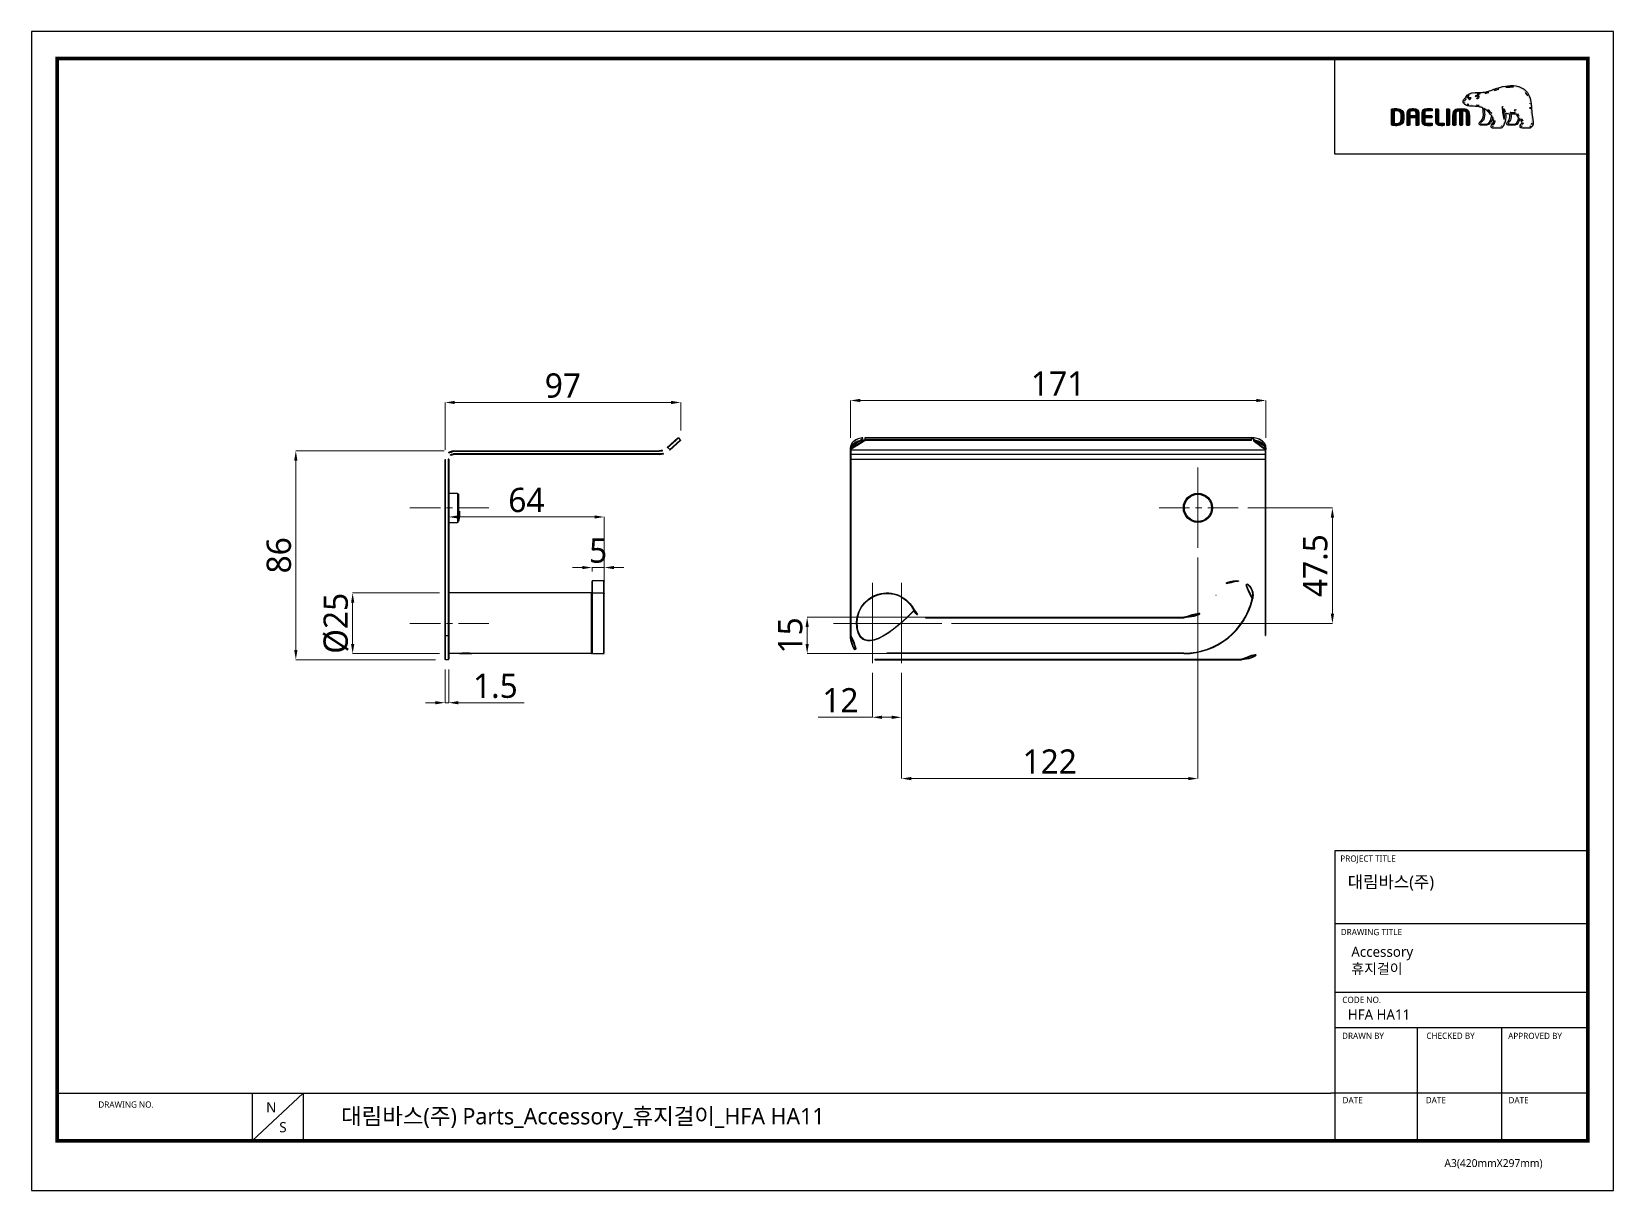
# Model space of a CAD drawing. Extents: x 16296675827 to 16296676478, y -37409618710 to -37409618233.
import ezdxf

# ---------------------------------------------------------------- set-up
doc = ezdxf.new("R2010")
doc.units = 0
doc.header["$LTSCALE"] = 10
doc.header["$MEASUREMENT"] = 0
doc.header["$PDMODE"] = 3
doc.header["$PDSIZE"] = -10
doc.linetypes.add('CENTER', pattern=[2, 1.25, -0.25, 0.25, -0.25])
doc.layers.get('0').update_dxf_attribs({"linetype": 'CONTINUOUS'})
doc.layers.get('DEFPOINTS').update_dxf_attribs({"linetype": 'CONTINUOUS'})
doc.layers.add('02___PRT_ALL_AXES', color=7, linetype='CONTINUOUS')
doc.layers.add('레이어 1', color=7, linetype='CONTINUOUS')
doc.styles.add('Daelim Dimension', font='NanumGothic.ttf')
doc.dimstyles.new('DEFAULT', dxfattribs={"dimscale": 2, "dimtxt": 2, "dimasz": 2, "dimexe": 0, "dimexo": 2, "dimgap": 1, "dimtad": 1, "dimdec": 1, "dimzin": 9, "dimdsep": 46, "dimtxsty": 'Daelim Dimension', "dimcen": 0.5, "dimclrd": 252, "dimclre": 252, "dimclrt": 3, "dimadec": 1, "dimazin": 0, "dimtfac": 1, "dimtdec": 1, "dimtix": 1, "dimtmove": 0, "dimatfit": 3, "dimfxl": 1, "dimtolj": 1, "dimtzin": 1, "dimlwd": 9, "dimlwe": 9, "dimarcsym": 0})

msp = doc.modelspace()

# ---------------------------------------------------------------- texts
at = {"color": 5, "ltscale": 40, "style": 'Daelim Dimension'}
for s, height, p in [('PROJECT TITLE', 2.569, (16296676365.46, -37409618574.88)), ('DRAWING TITLE', 2.569, (16296676365.63, -37409618605.12)), ('CODE NO.', 2.569, (16296676366.27, -37409618633.04)), ('DRAWN BY', 2.569, (16296676366.17, -37409618647.85)), ('CHECKED BY', 2.569, (16296676400.88, -37409618647.8)), ('APPROVED BY', 2.569, (16296676434.54, -37409618647.88)), ('DRAWING NO.', 2.569, (16296675854.28, -37409618676.14)), ('DATE', 2.569, (16296676366.37, -37409618674.32)), ('DATE', 2.569, (16296676400.61, -37409618674.32)), ('DATE', 2.569, (16296676434.66, -37409618674.32)), ('A3(420mmX297mm)', 3.2424, (16296676408.29, -37409618700.57))]:
    msp.add_text(s, height=height, dxfattribs=at).set_placement(p)
at = {"attachment_point": 1, "style": 'Daelim Dimension'}
for s, insert, char_height, width in [('대림바스(주)', (16296676368.52, -37409618580.68), 5.036, 80.9399), (' Accessory\\P {\\fGulim|b0|i0|c129|p50;휴지걸이}', (16296676368.56, -37409618609.83), 4.2041, 70.7511), ('HFA HA11', (16296676368.56, -37409618635.72), 4.204, 70.7511), ('N', (16296675923.36, -37409618673.89), 4.2, 5.8673), ('S', (16296675928.77, -37409618682.07), 4.2, 5.8673)]:
    msp.add_mtext(s, dxfattribs=dict(at, insert=insert, char_height=char_height, width=width))
at = {"color": 2, "insert": (16296675954.18, -37409618676.26), "char_height": 6.7566, "width": 277.608, "attachment_point": 1, "style": 'Daelim Dimension'}
msp.add_mtext('{\\fGulim|b0|i0|c129|p50;대림}바스(주) Parts_Accessory_{\\fGulim|b0|i0|c129|p50;휴지걸이}_HFA HA11', dxfattribs=at)

# ---------------------------------------------------------------- blocks, each defined once
blk = doc.blocks.new('*D4')
at = {"color": 5, "lineweight": 9, "ltscale": 0.5, "transparency": 16777216}
for p, q in [((16296675996.602671, -37409618405.733528), (16296675935.56498, -37409618405.733528)), ((16296675935.56498, -37409618409.733528), (16296675935.56498, -37409618487.733528)), ((16296675993.00267, -37409618491.733528), (16296675935.56498, -37409618491.733528))]:
    blk.add_line(p, q, dxfattribs=at)
at = {"color": 5, "ltscale": 0.5, "transparency": 16777216}
for points in [[(16296675934.89831, -37409618409.733528), (16296675936.23164, -37409618409.733528), (16296675935.56498, -37409618405.733528)], [(16296675934.89831, -37409618487.733528), (16296675936.23164, -37409618487.733528), (16296675935.56498, -37409618491.733528)]]:
    blk.add_solid(points, dxfattribs=at)
at = {"layer": 'DEFPOINTS', "color": 0, "ltscale": 0.5, "transparency": 16777216}
for p in [(16296676000.602671, -37409618405.733528), (16296675935.56498, -37409618491.733528), (16296675997.00267, -37409618491.733528)]:
    blk.add_point(p, dxfattribs=at)
at = {"color": 7, "ltscale": 0.5, "transparency": 16777216, "insert": (16296675923.56498, -37409618448.759354), "char_height": 10, "attachment_point": 2, "rotation": 90, "style": 'Daelim Dimension'}
blk.add_mtext('\\A1;86', dxfattribs=at)
blk = doc.blocks.new('*D5')
at = {"color": 5, "lineweight": 9, "ltscale": 0.5, "transparency": 16777216}
for p, q in [((16296675997.00267, -37409618405.33352), (16296675997.00267, -37409618385.83408)), ((16296676001.00267, -37409618385.83408), (16296676090.01626, -37409618385.83408)), ((16296676094.01626, -37409618397.33926), (16296676094.01626, -37409618385.83408))]:
    blk.add_line(p, q, dxfattribs=at)
at = {"color": 5, "ltscale": 0.5, "transparency": 16777216}
for points in [[(16296676001.00267, -37409618385.16742), (16296676001.00267, -37409618386.50075), (16296675997.00267, -37409618385.83408)], [(16296676090.01626, -37409618385.16742), (16296676090.01626, -37409618386.50075), (16296676094.01626, -37409618385.83408)]]:
    blk.add_solid(points, dxfattribs=at)
at = {"layer": 'DEFPOINTS', "color": 0, "ltscale": 0.5, "transparency": 16777216}
for p in [(16296676094.01626, -37409618385.83408), (16296676094.01626, -37409618401.33926), (16296675997.00267, -37409618409.33352)]:
    blk.add_point(p, dxfattribs=at)
at = {"color": 7, "ltscale": 0.5, "transparency": 16777216, "insert": (16296676045.48363, -37409618373.83408), "char_height": 10, "attachment_point": 2, "style": 'Daelim Dimension'}
blk.add_mtext('\\A1;97', dxfattribs=at)
blk = doc.blocks.new('*D6')
at = {"color": 5, "lineweight": 9, "ltscale": 0.5, "transparency": 16777216}
for p, q in [((16296675997.00267, -37409618495.733528), (16296675997.00267, -37409618509.430443)), ((16296675998.50267, -37409618495.733528), (16296675998.50267, -37409618509.430443)), ((16296675993.00267, -37409618509.430443), (16296675989.00267, -37409618509.430443)), ((16296675997.00267, -37409618509.430443), (16296675998.50267, -37409618509.430443)), ((16296676002.50267, -37409618509.430443), (16296676029.550289, -37409618509.430443))]:
    blk.add_line(p, q, dxfattribs=at)
at = {"color": 5, "ltscale": 0.5, "transparency": 16777216}
for points in [[(16296675993.00267, -37409618508.763779), (16296675993.00267, -37409618510.097107), (16296675997.00267, -37409618509.430443)], [(16296676002.50267, -37409618508.763779), (16296676002.50267, -37409618510.097107), (16296675998.50267, -37409618509.430443)]]:
    blk.add_solid(points, dxfattribs=at)
at = {"layer": 'DEFPOINTS', "color": 0, "ltscale": 0.5, "transparency": 16777216}
for p in [(16296675997.00267, -37409618491.733528), (16296675998.50267, -37409618491.733528), (16296675997.00267, -37409618509.430443)]:
    blk.add_point(p, dxfattribs=at)
at = {"color": 7, "ltscale": 0.5, "transparency": 16777216, "insert": (16296676008.50267, -37409618497.430443), "char_height": 10, "attachment_point": 1, "style": 'Daelim Dimension'}
blk.add_mtext('\\A1;1.5', dxfattribs=at)
blk = doc.blocks.new('*D7')
at = {"color": 5, "lineweight": 9, "ltscale": 0.5, "transparency": 16777216}
for p, q in [((16296676163.852011, -37409618400.419289), (16296676163.852011, -37409618385.016853)), ((16296676167.852011, -37409618385.016853), (16296676330.852011, -37409618385.016853)), ((16296676334.852011, -37409618400.419289), (16296676334.852011, -37409618385.016853))]:
    blk.add_line(p, q, dxfattribs=at)
at = {"color": 5, "ltscale": 0.5, "transparency": 16777216}
for points in [[(16296676167.852011, -37409618384.350189), (16296676167.852011, -37409618385.683517), (16296676163.852011, -37409618385.016853)], [(16296676330.852011, -37409618384.350189), (16296676330.852011, -37409618385.683517), (16296676334.852011, -37409618385.016853)]]:
    blk.add_solid(points, dxfattribs=at)
at = {"layer": 'DEFPOINTS', "color": 0, "ltscale": 0.5, "transparency": 16777216}
for p in [(16296676334.852011, -37409618385.016853), (16296676163.852011, -37409618404.419289), (16296676334.852011, -37409618404.419289)]:
    blk.add_point(p, dxfattribs=at)
at = {"color": 7, "ltscale": 0.5, "transparency": 16777216, "insert": (16296676249.292959, -37409618373.016853), "char_height": 10, "attachment_point": 2, "style": 'Daelim Dimension'}
blk.add_mtext('\\A1;171', dxfattribs=at)
blk = doc.blocks.new('*D8')
at = {"color": 5, "lineweight": 9, "ltscale": 0.5, "transparency": 16777216}
for p, q in [((16296676205.0857, -37409618474.23353), (16296676146.02268, -37409618474.23353)), ((16296676146.02268, -37409618485.23353), (16296676146.02268, -37409618478.23353)), ((16296676205.0857, -37409618489.23353), (16296676146.02268, -37409618489.23353))]:
    blk.add_line(p, q, dxfattribs=at)
at = {"color": 5, "ltscale": 0.5, "transparency": 16777216}
for points in [[(16296676145.35601, -37409618478.23353), (16296676146.68935, -37409618478.23353), (16296676146.02268, -37409618474.23353)], [(16296676145.35601, -37409618485.23353), (16296676146.68935, -37409618485.23353), (16296676146.02268, -37409618489.23353)]]:
    blk.add_solid(points, dxfattribs=at)
at = {"layer": 'DEFPOINTS', "color": 0, "ltscale": 0.5, "transparency": 16777216}
for p in [(16296676146.02268, -37409618474.23353), (16296676209.0857, -37409618474.23353), (16296676209.0857, -37409618489.23353)]:
    blk.add_point(p, dxfattribs=at)
at = {"color": 7, "ltscale": 0.5, "transparency": 16777216, "insert": (16296676134.02269, -37409618481.73353), "char_height": 10, "attachment_point": 2, "rotation": 90, "style": 'Daelim Dimension'}
blk.add_mtext('\\A1;15', dxfattribs=at)
blk = doc.blocks.new('*D9')
at = {"color": 5, "lineweight": 9, "ltscale": 0.5, "transparency": 16777216}
for p, q in [((16296675994.70267, -37409618464.23353), (16296675958.9598, -37409618464.23353)), ((16296675958.9598, -37409618468.23353), (16296675958.9598, -37409618485.23353)), ((16296675994.70267, -37409618489.23353), (16296675958.9598, -37409618489.23353))]:
    blk.add_line(p, q, dxfattribs=at)
at = {"color": 5, "ltscale": 0.5, "transparency": 16777216}
for points in [[(16296675958.29313, -37409618468.23353), (16296675959.62646, -37409618468.23353), (16296675958.9598, -37409618464.23353)], [(16296675958.29313, -37409618485.23353), (16296675959.62646, -37409618485.23353), (16296675958.9598, -37409618489.23353)]]:
    blk.add_solid(points, dxfattribs=at)
at = {"layer": 'DEFPOINTS', "color": 0, "ltscale": 0.5, "transparency": 16777216}
for p in [(16296675998.70267, -37409618464.23353), (16296675958.9598, -37409618489.23353), (16296675998.70267, -37409618489.23353)]:
    blk.add_point(p, dxfattribs=at)
at = {"color": 7, "ltscale": 0.5, "transparency": 16777216, "insert": (16296675946.9598, -37409618476.73353), "char_height": 10, "attachment_point": 2, "rotation": 90, "style": 'Daelim Dimension'}
blk.add_mtext('\\A1;%%c25', dxfattribs=at)
blk = doc.blocks.new('*D10')
at = {"color": 5, "lineweight": 9, "ltscale": 0.5, "transparency": 16777216}
for p, q in [((16296676053.50267, -37409618453.796913), (16296676049.50267, -37409618453.796913)), ((16296676057.50267, -37409618455.433067), (16296676057.50267, -37409618453.796913)), ((16296676057.50267, -37409618453.796913), (16296676062.50267, -37409618453.796913)), ((16296676062.50267, -37409618455.433533), (16296676062.50267, -37409618453.796913)), ((16296676066.50267, -37409618453.796913), (16296676070.50267, -37409618453.796913))]:
    blk.add_line(p, q, dxfattribs=at)
at = {"color": 5, "ltscale": 0.5, "transparency": 16777216}
for points in [[(16296676053.50267, -37409618453.130249), (16296676053.50267, -37409618454.463577), (16296676057.50267, -37409618453.796913)], [(16296676066.50267, -37409618453.130249), (16296676066.50267, -37409618454.463577), (16296676062.50267, -37409618453.796913)]]:
    blk.add_solid(points, dxfattribs=at)
at = {"layer": 'DEFPOINTS', "color": 0, "ltscale": 0.5, "transparency": 16777216}
for p in [(16296676062.50267, -37409618453.796913), (16296676057.50267, -37409618459.433067), (16296676062.50267, -37409618459.433533)]:
    blk.add_point(p, dxfattribs=at)
at = {"color": 7, "ltscale": 0.5, "transparency": 16777216, "insert": (16296676060.00267, -37409618441.796913), "char_height": 10, "attachment_point": 2, "style": 'Daelim Dimension'}
blk.add_mtext('\\A1;5', dxfattribs=at)
blk = doc.blocks.new('*D11')
at = {"color": 5, "lineweight": 9, "ltscale": 0.5, "transparency": 16777216}
for p, q in [((16296675998.50267, -37409618443.498207), (16296675998.50267, -37409618432.965157)), ((16296676058.50267, -37409618432.965157), (16296676002.50267, -37409618432.965157)), ((16296676062.50267, -37409618460.433533), (16296676062.50267, -37409618432.965157))]:
    blk.add_line(p, q, dxfattribs=at)
at = {"color": 5, "ltscale": 0.5, "transparency": 16777216}
for points in [[(16296676002.50267, -37409618432.298492), (16296676002.50267, -37409618433.631821), (16296675998.50267, -37409618432.965157)], [(16296676058.50267, -37409618432.298492), (16296676058.50267, -37409618433.631821), (16296676062.50267, -37409618432.965157)]]:
    blk.add_solid(points, dxfattribs=at)
at = {"layer": 'DEFPOINTS', "color": 0, "ltscale": 0.5, "transparency": 16777216}
for p in [(16296675998.50267, -37409618432.965157), (16296675998.50267, -37409618447.498207), (16296676062.50267, -37409618464.433533)]:
    blk.add_point(p, dxfattribs=at)
at = {"color": 7, "ltscale": 0.5, "transparency": 16777216, "insert": (16296676030.47683, -37409618420.965157), "char_height": 10, "attachment_point": 2, "style": 'Daelim Dimension'}
blk.add_mtext('\\A1;64', dxfattribs=at)
blk = doc.blocks.new('*D19')
at = {"color": 5, "lineweight": 9, "ltscale": 0.5, "transparency": 16777216}
for p, q in [((16296676327.41555, -37409618429.233528), (16296676362.203871, -37409618429.233528)), ((16296676362.203871, -37409618472.75737), (16296676362.203871, -37409618433.233528)), ((16296676205.41555, -37409618476.75737), (16296676362.203871, -37409618476.75737))]:
    blk.add_line(p, q, dxfattribs=at)
at = {"color": 5, "ltscale": 0.5, "transparency": 16777216}
for points in [[(16296676361.537201, -37409618433.233528), (16296676362.870529, -37409618433.233528), (16296676362.203871, -37409618429.233528)], [(16296676361.537201, -37409618472.75737), (16296676362.870529, -37409618472.75737), (16296676362.203871, -37409618476.75737)]]:
    blk.add_solid(points, dxfattribs=at)
at = {"layer": 'DEFPOINTS', "color": 0, "ltscale": 0.5, "transparency": 16777216}
for p in [(16296676323.41555, -37409618429.233528), (16296676362.203871, -37409618429.233528), (16296676201.41555, -37409618476.75737)]:
    blk.add_point(p, dxfattribs=at)
at = {"color": 7, "ltscale": 0.5, "transparency": 16777216, "insert": (16296676355.203871, -37409618452.995453), "char_height": 10, "attachment_point": 5, "rotation": 90, "style": 'Daelim Dimension'}
blk.add_mtext('\\A1;47.5', dxfattribs=at)
blk = doc.blocks.new('*D20')
at = {"color": 5, "lineweight": 9, "ltscale": 0.5, "transparency": 16777216}
for p, q in [((16296676306.852011, -37409618449.673233), (16296676306.852011, -37409618540.661613)), ((16296676184.852011, -37409618497.197067), (16296676184.852011, -37409618540.661613)), ((16296676302.852011, -37409618540.661613), (16296676188.852011, -37409618540.661613))]:
    blk.add_line(p, q, dxfattribs=at)
at = {"color": 5, "ltscale": 0.5, "transparency": 16777216}
for points in [[(16296676188.852011, -37409618539.994949), (16296676188.852011, -37409618541.328278), (16296676184.852011, -37409618540.661613)], [(16296676302.852011, -37409618539.994949), (16296676302.852011, -37409618541.328278), (16296676306.852011, -37409618540.661613)]]:
    blk.add_solid(points, dxfattribs=at)
at = {"layer": 'DEFPOINTS', "color": 0, "ltscale": 0.5, "transparency": 16777216}
for p in [(16296676306.852011, -37409618445.673233), (16296676184.852011, -37409618493.197067), (16296676184.852011, -37409618540.661613)]:
    blk.add_point(p, dxfattribs=at)
at = {"color": 7, "ltscale": 0.5, "transparency": 16777216, "insert": (16296676245.852011, -37409618533.661613), "char_height": 10, "attachment_point": 5, "style": 'Daelim Dimension'}
blk.add_mtext('\\A1;122', dxfattribs=at)
blk = doc.blocks.new('*D21')
at = {"color": 5, "lineweight": 9, "ltscale": 0.5, "transparency": 16777216}
for p, q in [((16296676172.852011, -37409618497.197067), (16296676172.852011, -37409618515.430183)), ((16296676184.852011, -37409618497.197067), (16296676184.852011, -37409618515.430183)), ((16296676172.852011, -37409618515.430183), (16296676150.56629, -37409618515.430183)), ((16296676180.852011, -37409618515.430183), (16296676176.852011, -37409618515.430183))]:
    blk.add_line(p, q, dxfattribs=at)
at = {"color": 5, "ltscale": 0.5, "transparency": 16777216}
for points in [[(16296676176.852011, -37409618514.763512), (16296676176.852011, -37409618516.09684), (16296676172.852011, -37409618515.430183)], [(16296676180.852011, -37409618514.763512), (16296676180.852011, -37409618516.09684), (16296676184.852011, -37409618515.430183)]]:
    blk.add_solid(points, dxfattribs=at)
at = {"layer": 'DEFPOINTS', "color": 0, "ltscale": 0.5, "transparency": 16777216}
for p in [(16296676172.852011, -37409618493.197067), (16296676184.852011, -37409618493.197067), (16296676184.852011, -37409618515.430183)]:
    blk.add_point(p, dxfattribs=at)
at = {"color": 7, "ltscale": 0.5, "transparency": 16777216, "insert": (16296676159.70915, -37409618508.430183), "char_height": 10, "attachment_point": 5, "style": 'Daelim Dimension'}
blk.add_mtext('\\A1;12', dxfattribs=at)

# ---------------------------------------------------------------- dimensions: what is measured, and where the dimension line sits
at = {"ltscale": 0.5}
for base, p1, p2, text, picture, middle in [((16296676094.02, -37409618385.83), (16296675997, -37409618409.33), (16296676094.02, -37409618401.34), '97', '*D5', (16296676045.48, -37409618385.83)), ((16296676334.85, -37409618385.02), (16296676163.85, -37409618404.42), (16296676334.85, -37409618404.42), '171', '*D7', (16296676249.29, -37409618385.02)), ((16296676062.5, -37409618453.8), (16296676057.5, -37409618459.43), (16296676062.5, -37409618459.43), '5', '*D10', (16296676060, -37409618453.8))]:
    dim = msp.add_linear_dim(base=base, p1=p1, p2=p2, text=text, dimstyle='DEFAULT', override={"dimtxt": 5, "dimclrd": 5, "dimclre": 5, "dimclrt": 7}, dxfattribs=at)
    dim.commit()
    dim.dimension.update_dxf_attribs({"geometry": picture, "text_midpoint": middle, "dimtype": 160})
for base, p1, p2, angle, text, picture, middle in [((16296675935.56, -37409618491.73), (16296676000.6, -37409618405.73), (16296675997, -37409618491.73), 270, '86', '*D4', (16296675935.56, -37409618448.76)), ((16296675998.5, -37409618432.97), (16296676062.5, -37409618464.43), (16296675998.5, -37409618447.5), 180, '64', '*D11', (16296676030.48, -37409618432.97)), ((16296675958.96, -37409618489.23), (16296675998.7, -37409618464.23), (16296675998.7, -37409618489.23), 270, '%%c25', '*D9', (16296675958.96, -37409618476.73)), ((16296676146.02, -37409618474.23), (16296676209.09, -37409618489.23), (16296676209.09, -37409618474.23), 90, '15', '*D8', (16296676146.02, -37409618481.73)), ((16296675997, -37409618509.43), (16296675998.5, -37409618491.73), (16296675997, -37409618491.73), 180, '1.5', '*D6', (16296676018.03, -37409618509.43))]:
    dim = msp.add_linear_dim(base=base, p1=p1, p2=p2, angle=angle, text=text, dimstyle='DEFAULT', override={"dimtxt": 5, "dimclrd": 5, "dimclre": 5, "dimclrt": 7}, dxfattribs=at)
    dim.commit()
    dim.dimension.update_dxf_attribs({"geometry": picture, "text_midpoint": middle, "dimtype": 160})
dim = msp.add_linear_dim(base=(16296676362.2, -37409618429.23), p1=(16296676201.42, -37409618476.76), p2=(16296676323.42, -37409618429.23), angle=90, dimstyle='DEFAULT', override={"dimtxt": 5, "dimclrd": 5, "dimclre": 5, "dimclrt": 7}, dxfattribs=at)
dim.commit()
dim.dimension.update_dxf_attribs({"geometry": '*D19', "text_midpoint": (16296676355.2, -37409618453)})
dim = msp.add_linear_dim(base=(16296676184.85, -37409618540.66), p1=(16296676306.85, -37409618445.67), p2=(16296676184.85, -37409618493.2), dimstyle='DEFAULT', override={"dimtxt": 5, "dimclrd": 5, "dimclre": 5, "dimclrt": 7}, dxfattribs=at)
dim.commit()
dim.dimension.update_dxf_attribs({"geometry": '*D20', "text_midpoint": (16296676245.85, -37409618533.66)})
dim = msp.add_linear_dim(base=(16296676184.85, -37409618515.43), p1=(16296676172.85, -37409618493.2), p2=(16296676184.85, -37409618493.2), dimstyle='DEFAULT', override={"dimtxt": 5, "dimclrd": 5, "dimclre": 5, "dimclrt": 7}, dxfattribs=at)
dim.commit()
dim.dimension.update_dxf_attribs({"geometry": '*D21', "text_midpoint": (16296676159.71, -37409618515.43), "dimtype": 160})

# ---------------------------------------------------------------- hatches: boundary and pattern name
at = {"layer": '레이어 1'}
h = msp.add_hatch(color=5, dxfattribs=at)
h.dxf.hatch_style = 1
edge = h.paths.add_edge_path(flags=16)
edge.add_spline(control_points=[(16296676443.85, -37409618272.02), (16296676443.57, -37409618272.34), (16296676443.21, -37409618272.34), (16296676443.19, -37409618272.34), (16296676443.19, -37409618272.34), (16296676440.34, -37409618272.34), (16296676440.34, -37409618272.34), (16296676440.24, -37409618272.34), (16296676440.16, -37409618272.31), (16296676440.1, -37409618272.26), (16296676440.06, -37409618272.22), (16296676440.04, -37409618272.15), (16296676440.04, -37409618272.07), (16296676440.04, -37409618271.91), (16296676440.16, -37409618271.76), (16296676440.28, -37409618271.61), (16296676440.4, -37409618271.46), (16296676440.51, -37409618271.32), (16296676440.57, -37409618271.14), (16296676440.73, -37409618270.72), (16296676440.71, -37409618270.28), (16296676440.52, -37409618269.88), (16296676440.19, -37409618269.17), (16296676439.69, -37409618268.6), (16296676439.2, -37409618268.06), (16296676439.2, -37409618268.06), (16296676439.04, -37409618267.88), (16296676439.04, -37409618267.88), (16296676438.41, -37409618267.18), (16296676437.76, -37409618266.45), (16296676437.71, -37409618265.47), (16296676437.69, -37409618265.27), (16296676437.6, -37409618265.15), (16296676437.48, -37409618265.16), (16296676437.48, -37409618265.16), (16296676437.29, -37409618265.25), (16296676437.29, -37409618265.25), (16296676437.24, -37409618265.3), (16296676437.21, -37409618265.39), (16296676437.21, -37409618265.48), (16296676437.21, -37409618265.48), (16296676437.21, -37409618265.51), (16296676437.21, -37409618265.51), (16296676437.24, -37409618265.87), (16296676437.32, -37409618266.22), (16296676437.47, -37409618266.58), (16296676437.47, -37409618266.58), (16296676437.49, -37409618266.62), (16296676437.49, -37409618266.62), (16296676437.49, -37409618266.62), (16296676437.45, -37409618266.62), (16296676437.45, -37409618266.62), (16296676435.62, -37409618266.69), (16296676433.82, -37409618266.35), (16296676433.29, -37409618266.22), (16296676432.97, -37409618264.91), (16296676432.44, -37409618264.04), (16296676432.41, -37409618264), (16296676432.37, -37409618263.93), (16296676432.31, -37409618263.88), (16296676432.25, -37409618263.86), (16296676432.25, -37409618263.86), (16296676432.09, -37409618263.89), (16296676432.07, -37409618263.89), (16296676432.06, -37409618263.91), (16296676432.03, -37409618263.94), (16296676431.97, -37409618264.02), (16296676431.97, -37409618264.02), (16296676431.97, -37409618264.09), (16296676431.97, -37409618264.09), (16296676431.97, -37409618264.09), (16296676432.01, -37409618264.26), (16296676432.01, -37409618264.26), (16296676432.05, -37409618264.33), (16296676432.99, -37409618265.98), (16296676432.99, -37409618268.16), (16296676432.99, -37409618269.51), (16296676432.64, -37409618270.78), (16296676431.94, -37409618271.94), (16296676431.78, -37409618272.21), (16296676431.56, -37409618272.34), (16296676431.23, -37409618272.34), (16296676431.23, -37409618272.34), (16296676428.42, -37409618272.34), (16296676428.42, -37409618272.34), (16296676428.32, -37409618272.34), (16296676428.13, -37409618272.27), (16296676428.13, -37409618272.07), (16296676428.13, -37409618271.96), (16296676428.23, -37409618271.77), (16296676428.41, -37409618271.58), (16296676429.58, -37409618270.27), (16296676428.9, -37409618268.23), (16296676427.78, -37409618266.89), (16296676426.69, -37409618265.6), (16296676424.92, -37409618263.97), (16296676422.64, -37409618263.56), (16296676421.84, -37409618263.42), (16296676420.51, -37409618263.34), (16296676419.44, -37409618263.28), (16296676419.44, -37409618263.28), (16296676418.36, -37409618263.21), (16296676418.36, -37409618263.21), (16296676417.81, -37409618263.17), (16296676416.89, -37409618262.83), (16296676416.61, -37409618262.3), (16296676416.49, -37409618262.08), (16296676416.5, -37409618261.86), (16296676416.65, -37409618261.6), (16296676416.74, -37409618261.45), (16296676416.87, -37409618261.32), (16296676417.03, -37409618261.16), (16296676417.21, -37409618260.98), (16296676417.39, -37409618260.79), (16296676417.54, -37409618260.54), (16296676417.54, -37409618260.54), (16296676417.58, -37409618260.47), (16296676417.58, -37409618260.47), (16296676418.12, -37409618259.43), (16296676419.24, -37409618258.88), (16296676420.9, -37409618258.84), (16296676420.9, -37409618258.84), (16296676421.84, -37409618258.82), (16296676421.84, -37409618258.82), (16296676422.88, -37409618258.82), (16296676424.05, -37409618258.81), (16296676425.01, -37409618258.61), (16296676426.36, -37409618258.32), (16296676427.71, -37409618257.85), (16296676428.91, -37409618257.45), (16296676428.91, -37409618257.45), (16296676428.95, -37409618257.43), (16296676428.95, -37409618257.43), (16296676430.42, -37409618256.93), (16296676431.95, -37409618256.4), (16296676433.52, -37409618256.15), (16296676436.02, -37409618255.74), (16296676439.45, -37409618255.75), (16296676441.61, -37409618258.18), (16296676442.61, -37409618259.3), (16296676443.23, -37409618260.84), (16296676443.44, -37409618262.77), (16296676443.44, -37409618262.77), (16296676443.43, -37409618262.76), (16296676443.42, -37409618262.76), (16296676443.44, -37409618262.79), (16296676443.46, -37409618263.01), (16296676443.55, -37409618264.23), (16296676443.57, -37409618264.82), (16296676443.6, -37409618265.43), (16296676443.75, -37409618266.56), (16296676443.75, -37409618266.56), (16296676444.19, -37409618270.34), (16296676444.19, -37409618270.34), (16296676444.19, -37409618270.34), (16296676444.22, -37409618270.8), (16296676444.22, -37409618270.8), (16296676444.22, -37409618271.34), (16296676444.09, -37409618271.75), (16296676443.85, -37409618272.02)], knot_values=[0, 0, 0, 0, 1, 1, 1, 2, 2, 2, 3, 3, 3, 4, 4, 4, 5, 5, 5, 6, 6, 6, 7, 7, 7, 8, 8, 8, 9, 9, 9, 10, 10, 10, 11, 11, 11, 12, 12, 12, 13, 13, 13, 14, 14, 14, 15, 15, 15, 16, 16, 16, 17, 17, 17, 18, 18, 18, 19, 19, 19, 20, 20, 20, 21, 21, 21, 22, 22, 22, 23, 23, 23, 24, 24, 24, 25, 25, 25, 26, 26, 26, 27, 27, 27, 28, 28, 28, 29, 29, 29, 30, 30, 30, 31, 31, 31, 32, 32, 32, 33, 33, 33, 34, 34, 34, 35, 35, 35, 36, 36, 36, 37, 37, 37, 38, 38, 38, 39, 39, 39, 40, 40, 40, 41, 41, 41, 42, 42, 42, 43, 43, 43, 44, 44, 44, 45, 45, 45, 46, 46, 46, 47, 47, 47, 48, 48, 48, 49, 49, 49, 50, 50, 50, 51, 51, 51, 52, 52, 52, 53, 53, 53, 53], degree=3, periodic=0)
edge = h.paths.add_edge_path(flags=16)
edge.add_spline(control_points=[(16296676437.25, -37409618271.21), (16296676437.25, -37409618271.21), (16296676434.92, -37409618271.21), (16296676434.92, -37409618271.21), (16296676434.75, -37409618271.21), (16296676434.62, -37409618271.07), (16296676434.62, -37409618270.89), (16296676434.62, -37409618270.77), (16296676434.72, -37409618270.61), (16296676434.82, -37409618270.51), (16296676435.3, -37409618270.05), (16296676435.78, -37409618269.43), (16296676435.78, -37409618268.25), (16296676435.78, -37409618268.25), (16296676435.75, -37409618267.71), (16296676435.75, -37409618267.7), (16296676435.75, -37409618267.7), (16296676435.67, -37409618267.18), (16296676435.67, -37409618267.18), (16296676435.67, -37409618267.18), (16296676435.66, -37409618267.15), (16296676435.66, -37409618267.15), (16296676435.66, -37409618267.15), (16296676435.69, -37409618267.15), (16296676435.69, -37409618267.15), (16296676436.13, -37409618267.18), (16296676436.97, -37409618267.23), (16296676437.78, -37409618267.19), (16296676437.98, -37409618267.52), (16296676438.31, -37409618267.94), (16296676438.8, -37409618268.49), (16296676438.77, -37409618268.77), (16296676438.54, -37409618271.21), (16296676437.25, -37409618271.21)], knot_values=[0, 0, 0, 0, 1, 1, 1, 2, 2, 2, 3, 3, 3, 4, 4, 4, 5, 5, 5, 6, 6, 6, 7, 7, 7, 8, 8, 8, 9, 9, 9, 10, 10, 10, 11, 11, 11, 11], degree=3, periodic=0)
edge = h.paths.add_edge_path(flags=16)
edge.add_spline(control_points=[(16296676425.57, -37409618271.21), (16296676425.57, -37409618271.21), (16296676423.53, -37409618271.21), (16296676423.53, -37409618271.21), (16296676423.37, -37409618271.21), (16296676423.21, -37409618271.08), (16296676423.21, -37409618270.89), (16296676423.21, -37409618270.78), (16296676423.3, -37409618270.64), (16296676423.48, -37409618270.5), (16296676424, -37409618270.09), (16296676424.78, -37409618269.46), (16296676424.86, -37409618267.74), (16296676424.86, -37409618267.74), (16296676424.88, -37409618267.27), (16296676424.88, -37409618267.27), (16296676424.88, -37409618266.54), (16296676424.71, -37409618265.66), (16296676424.55, -37409618264.87), (16296676424.55, -37409618264.87), (16296676424.52, -37409618264.79), (16296676424.52, -37409618264.79), (16296676424.52, -37409618264.79), (16296676424.59, -37409618264.84), (16296676424.59, -37409618264.84), (16296676424.89, -37409618265.03), (16296676426.56, -37409618266.16), (16296676427.75, -37409618267.83), (16296676427.65, -37409618268.62), (16296676427.2, -37409618271.21), (16296676425.57, -37409618271.21)], knot_values=[0, 0, 0, 0, 1, 1, 1, 2, 2, 2, 3, 3, 3, 4, 4, 4, 5, 5, 5, 6, 6, 6, 7, 7, 7, 8, 8, 8, 9, 9, 9, 10, 10, 10, 10], degree=3, periodic=0)
edge = h.paths.add_edge_path()
edge.add_spline(control_points=[(16296676444.77, -37409618270.28), (16296676444.77, -37409618270.28), (16296676444.33, -37409618266.48), (16296676444.33, -37409618266.48), (16296676444.17, -37409618265.35), (16296676444.15, -37409618264.74), (16296676444.13, -37409618264.21), (16296676444.13, -37409618264.21), (16296676444.02, -37409618262.71), (16296676444.02, -37409618262.71), (16296676443.79, -37409618260.66), (16296676443.13, -37409618259.01), (16296676442.05, -37409618257.79), (16296676439.71, -37409618255.17), (16296676436.07, -37409618255.14), (16296676433.42, -37409618255.58), (16296676431.8, -37409618255.85), (16296676430.24, -37409618256.38), (16296676428.74, -37409618256.89), (16296676428.74, -37409618256.89), (16296676428.69, -37409618256.91), (16296676428.69, -37409618256.91), (16296676427.52, -37409618257.31), (16296676426.19, -37409618257.76), (16296676424.88, -37409618258.04), (16296676423.99, -37409618258.23), (16296676422.86, -37409618258.24), (16296676421.87, -37409618258.25), (16296676421.87, -37409618258.25), (16296676420.89, -37409618258.26), (16296676420.89, -37409618258.26), (16296676419, -37409618258.31), (16296676417.71, -37409618258.96), (16296676417.06, -37409618260.2), (16296676417.06, -37409618260.2), (16296676417.03, -37409618260.26), (16296676417.03, -37409618260.26), (16296676416.92, -37409618260.44), (16296676416.77, -37409618260.6), (16296676416.62, -37409618260.75), (16296676416.47, -37409618260.91), (16296676416.29, -37409618261.08), (16296676416.15, -37409618261.31), (16296676416.02, -37409618261.54), (16296676415.95, -37409618261.78), (16296676415.95, -37409618262.01), (16296676415.95, -37409618262.2), (16296676416, -37409618262.39), (16296676416.09, -37409618262.57), (16296676416.5, -37409618263.33), (16296676417.64, -37409618263.74), (16296676418.32, -37409618263.79), (16296676418.32, -37409618263.79), (16296676419.33, -37409618263.85), (16296676419.35, -37409618263.85), (16296676420.36, -37409618263.91), (16296676421.74, -37409618263.99), (16296676422.54, -37409618264.13), (16296676423.01, -37409618264.21), (16296676423.55, -37409618264.38), (16296676424.04, -37409618264.61), (16296676424.07, -37409618264.74), (16296676424.33, -37409618265.88), (16296676424.33, -37409618267.27), (16296676424.33, -37409618267.27), (16296676424.32, -37409618267.72), (16296676424.32, -37409618267.72), (16296676424.24, -37409618269.19), (16296676423.6, -37409618269.71), (16296676423.13, -37409618270.08), (16296676423.08, -37409618270.12), (16296676422.66, -37409618270.47), (16296676422.63, -37409618270.89), (16296676422.61, -37409618271.12), (16296676422.68, -37409618271.34), (16296676422.82, -37409618271.49), (16296676422.98, -37409618271.66), (16296676423.22, -37409618271.75), (16296676423.53, -37409618271.75), (16296676423.53, -37409618271.75), (16296676425.57, -37409618271.75), (16296676425.57, -37409618271.75), (16296676427.1, -37409618271.75), (16296676427.86, -37409618270.1), (16296676428.09, -37409618268.56), (16296676428.09, -37409618268.56), (16296676428.09, -37409618268.34), (16296676428.09, -37409618268.34), (16296676428.09, -37409618268.34), (16296676428.16, -37409618268.45), (16296676428.16, -37409618268.45), (16296676428.35, -37409618268.89), (16296676428.47, -37409618269.41), (16296676428.47, -37409618269.8), (16296676428.47, -37409618270.35), (16296676428.3, -37409618270.83), (16296676427.97, -37409618271.19), (16296676427.89, -37409618271.27), (16296676427.48, -37409618271.7), (16296676427.48, -37409618272.12), (16296676427.48, -37409618272.12), (16296676427.49, -37409618272.19), (16296676427.49, -37409618272.19), (16296676427.55, -37409618272.69), (16296676427.95, -37409618272.92), (16296676428.33, -37409618272.92), (16296676428.33, -37409618272.92), (16296676431.23, -37409618272.92), (16296676431.23, -37409618272.92), (16296676431.75, -37409618272.92), (16296676432.17, -37409618272.68), (16296676432.44, -37409618272.23), (16296676433.18, -37409618271.01), (16296676433.55, -37409618269.67), (16296676433.55, -37409618268.27), (16296676433.55, -37409618267.84), (16296676433.51, -37409618267.37), (16296676433.43, -37409618266.89), (16296676433.43, -37409618266.89), (16296676433.42, -37409618266.85), (16296676433.42, -37409618266.85), (16296676433.42, -37409618266.85), (16296676433.46, -37409618266.86), (16296676433.46, -37409618266.86), (16296676433.81, -37409618266.93), (16296676434.37, -37409618267.02), (16296676435.07, -37409618267.1), (16296676435.07, -37409618267.1), (16296676435.09, -37409618267.1), (16296676435.09, -37409618267.1), (16296676435.09, -37409618267.1), (16296676435.18, -37409618267.63), (16296676435.18, -37409618267.63), (16296676435.18, -37409618267.63), (16296676435.2, -37409618267.76), (16296676435.2, -37409618267.76), (16296676435.2, -37409618267.76), (16296676435.23, -37409618268.23), (16296676435.23, -37409618268.23), (16296676435.23, -37409618269.36), (16296676434.72, -37409618269.85), (16296676434.44, -37409618270.12), (16296676434.44, -37409618270.12), (16296676434.05, -37409618270.51), (16296676434.01, -37409618270.86), (16296676434.01, -37409618270.86), (16296676434, -37409618270.97), (16296676434, -37409618270.97), (16296676434, -37409618271.07), (16296676434.03, -37409618271.29), (16296676434.22, -37409618271.49), (16296676434.38, -37409618271.66), (16296676434.64, -37409618271.75), (16296676434.99, -37409618271.75), (16296676434.99, -37409618271.75), (16296676437.25, -37409618271.75), (16296676437.25, -37409618271.75), (16296676438.63, -37409618271.75), (16296676439.04, -37409618270), (16296676439.21, -37409618269.02), (16296676439.21, -37409618269.02), (16296676439.21, -37409618268.92), (16296676439.21, -37409618268.92), (16296676439.21, -37409618268.92), (16296676439.27, -37409618269), (16296676439.27, -37409618269), (16296676439.59, -37409618269.4), (16296676439.86, -37409618269.85), (16296676440, -37409618270.13), (16296676440.07, -37409618270.28), (16296676440.11, -37409618270.44), (16296676440.11, -37409618270.6), (16296676440.11, -37409618270.6), (16296676440.05, -37409618270.93), (16296676440.05, -37409618270.93), (16296676440, -37409618271.1), (16296676439.88, -37409618271.27), (16296676439.76, -37409618271.43), (16296676439.59, -37409618271.65), (16296676439.41, -37409618271.89), (16296676439.41, -37409618272.17), (16296676439.41, -37409618272.17), (16296676439.42, -37409618272.33), (16296676439.42, -37409618272.33), (16296676439.51, -37409618272.71), (16296676439.81, -37409618272.92), (16296676440.29, -37409618272.92), (16296676440.29, -37409618272.92), (16296676443.19, -37409618272.92), (16296676443.19, -37409618272.92), (16296676443.26, -37409618272.92), (16296676443.83, -37409618272.9), (16296676444.27, -37409618272.42), (16296676444.63, -37409618272.04), (16296676444.8, -37409618271.51), (16296676444.8, -37409618270.8), (16296676444.8, -37409618270.8), (16296676444.77, -37409618270.28), (16296676444.77, -37409618270.28)], knot_values=[0, 0, 0, 0, 1, 1, 1, 2, 2, 2, 3, 3, 3, 4, 4, 4, 5, 5, 5, 6, 6, 6, 7, 7, 7, 8, 8, 8, 9, 9, 9, 10, 10, 10, 11, 11, 11, 12, 12, 12, 13, 13, 13, 14, 14, 14, 15, 15, 15, 16, 16, 16, 17, 17, 17, 18, 18, 18, 19, 19, 19, 20, 20, 20, 21, 21, 21, 22, 22, 22, 23, 23, 23, 24, 24, 24, 25, 25, 25, 26, 26, 26, 27, 27, 27, 28, 28, 28, 29, 29, 29, 30, 30, 30, 31, 31, 31, 32, 32, 32, 33, 33, 33, 34, 34, 34, 35, 35, 35, 36, 36, 36, 37, 37, 37, 38, 38, 38, 39, 39, 39, 40, 40, 40, 41, 41, 41, 42, 42, 42, 43, 43, 43, 44, 44, 44, 45, 45, 45, 46, 46, 46, 47, 47, 47, 48, 48, 48, 49, 49, 49, 50, 50, 50, 51, 51, 51, 52, 52, 52, 53, 53, 53, 54, 54, 54, 55, 55, 55, 56, 56, 56, 57, 57, 57, 58, 58, 58, 59, 59, 59, 60, 60, 60, 61, 61, 61, 62, 62, 62, 63, 63, 63, 64, 64, 64, 65, 65, 65, 66, 66, 66, 66], degree=3, periodic=0)
edge = h.paths.add_edge_path(flags=0)
edge.add_spline(control_points=[(16296676418.27, -37409618260.47), (16296676418.27, -37409618260.47), (16296676418.7, -37409618260.28), (16296676419.22, -37409618260.48), (16296676419.22, -37409618260.48), (16296676419.29, -37409618260.51), (16296676419.2, -37409618260.63), (16296676418.95, -37409618260.97), (16296676418.7, -37409618261.05), (16296676418.7, -37409618261.05), (16296676418.7, -37409618261.05), (16296676418.51, -37409618261.11), (16296676418.41, -37409618260.99), (16296676418.2, -37409618260.74), (16296676418.2, -37409618260.6), (16296676418.2, -37409618260.6), (16296676418.2, -37409618260.6), (16296676418.18, -37409618260.5), (16296676418.27, -37409618260.47)], knot_values=[0, 0, 0, 0, 1, 1, 1, 2, 2, 2, 3, 3, 3, 4, 4, 4, 5, 5, 5, 6, 6, 6, 6], degree=3, periodic=0)
edge = h.paths.add_edge_path(flags=0)
edge.add_spline(control_points=[(16296676421.07, -37409618259.69), (16296676421, -37409618259.76), (16296676421, -37409618259.88), (16296676421.07, -37409618259.94), (16296676421.13, -37409618260), (16296676421.24, -37409618259.98), (16296676421.31, -37409618259.91), (16296676421.34, -37409618259.88), (16296676421.69, -37409618259.47), (16296676421.99, -37409618259.68), (16296676422.1, -37409618259.76), (16296676422.14, -37409618259.87), (16296676422.13, -37409618260.01), (16296676422.1, -37409618260.24), (16296676421.9, -37409618260.5), (16296676421.76, -37409618260.59), (16296676421.68, -37409618260.64), (16296676421.63, -37409618260.74), (16296676421.67, -37409618260.83), (16296676421.7, -37409618260.91), (16296676421.81, -37409618260.93), (16296676421.89, -37409618260.89), (16296676422.14, -37409618260.77), (16296676422.46, -37409618260.37), (16296676422.5, -37409618260), (16296676422.53, -37409618259.74), (16296676422.41, -37409618259.53), (16296676422.21, -37409618259.38), (16296676421.76, -37409618259.07), (16296676421.25, -37409618259.49), (16296676421.07, -37409618259.69)], knot_values=[0, 0, 0, 0, 1, 1, 1, 2, 2, 2, 3, 3, 3, 4, 4, 4, 5, 5, 5, 6, 6, 6, 7, 7, 7, 8, 8, 8, 9, 9, 9, 10, 10, 10, 10], degree=3, periodic=0)
edge = h.paths.add_edge_path(flags=0)
edge.add_spline(control_points=[(16296676421.01, -37409618260), (16296676421.01, -37409618260), (16296676421.01, -37409618260), (16296676421.01, -37409618260), (16296676421.01, -37409618260), (16296676421.01, -37409618260), (16296676421.01, -37409618260)], knot_values=[0, 0, 0, 0, 1, 1, 1, 2, 2, 2, 2], degree=3, periodic=0)
h = msp.add_hatch(color=5, dxfattribs=at)
h.dxf.hatch_style = 2
edge = h.paths.add_edge_path()
edge.add_spline(control_points=[(16296676390.54, -37409618268.99), (16296676390.54, -37409618270.31), (16296676389.94, -37409618270.96), (16296676388.69, -37409618270.96), (16296676388.69, -37409618270.96), (16296676387.84, -37409618270.94), (16296676387.62, -37409618270.94), (16296676387.62, -37409618270.94), (16296676387.62, -37409618265.85), (16296676387.62, -37409618265.85), (16296676388.06, -37409618265.81), (16296676388.68, -37409618265.8), (16296676388.69, -37409618265.8), (16296676389.97, -37409618265.8), (16296676390.54, -37409618266.41), (16296676390.54, -37409618267.77), (16296676390.54, -37409618267.77), (16296676390.54, -37409618268.99), (16296676390.54, -37409618268.99)], knot_values=[0, 0, 0, 0, 1, 1, 1, 2, 2, 2, 3, 3, 3, 4, 4, 4, 5, 5, 5, 6, 6, 6, 6], degree=3, periodic=0)
edge = h.paths.add_edge_path()
edge.add_spline(control_points=[(16296676388.69, -37409618264.85), (16296676388, -37409618264.85), (16296676387.1, -37409618264.89), (16296676386.81, -37409618264.94), (16296676386.62, -37409618264.97), (16296676386.51, -37409618265.11), (16296676386.51, -37409618265.29), (16296676386.51, -37409618265.29), (16296676386.51, -37409618271.47), (16296676386.51, -37409618271.47), (16296676386.51, -37409618271.66), (16296676386.63, -37409618271.8), (16296676386.82, -37409618271.82), (16296676387.1, -37409618271.87), (16296676387.99, -37409618271.91), (16296676388.69, -37409618271.91), (16296676390.62, -37409618271.91), (16296676391.64, -37409618270.9), (16296676391.64, -37409618268.99), (16296676391.64, -37409618268.99), (16296676391.64, -37409618267.77), (16296676391.64, -37409618267.77), (16296676391.64, -37409618265.86), (16296676390.62, -37409618264.85), (16296676388.69, -37409618264.85)], knot_values=[0, 0, 0, 0, 1, 1, 1, 2, 2, 2, 3, 3, 3, 4, 4, 4, 5, 5, 5, 6, 6, 6, 7, 7, 7, 8, 8, 8, 8], degree=3, periodic=0)
h = msp.add_hatch(color=5, dxfattribs=at)
h.dxf.hatch_style = 2
edge = h.paths.add_edge_path()
edge.add_spline(control_points=[(16296676396.62, -37409618267.77), (16296676396.62, -37409618267.77), (16296676394.02, -37409618267.77), (16296676394.02, -37409618267.77), (16296676394.02, -37409618267.67), (16296676394.02, -37409618266.84), (16296676394.02, -37409618266.84), (16296676394.02, -37409618265.97), (16296676394.27, -37409618265.82), (16296676395.05, -37409618265.82), (16296676395.05, -37409618265.82), (16296676395.59, -37409618265.82), (16296676395.59, -37409618265.82), (16296676396.36, -37409618265.82), (16296676396.62, -37409618265.97), (16296676396.62, -37409618266.84), (16296676396.62, -37409618266.84), (16296676396.62, -37409618267.67), (16296676396.62, -37409618267.77)], knot_values=[0, 0, 0, 0, 1, 1, 1, 2, 2, 2, 3, 3, 3, 4, 4, 4, 5, 5, 5, 6, 6, 6, 6], degree=3, periodic=0)
edge = h.paths.add_edge_path()
edge.add_spline(control_points=[(16296676395.59, -37409618264.85), (16296676395.59, -37409618264.85), (16296676395.05, -37409618264.85), (16296676395.05, -37409618264.85), (16296676393.57, -37409618264.85), (16296676392.92, -37409618265.46), (16296676392.92, -37409618266.84), (16296676392.92, -37409618266.84), (16296676392.92, -37409618271.54), (16296676392.92, -37409618271.54), (16296676392.92, -37409618271.71), (16296676393.05, -37409618271.85), (16296676393.21, -37409618271.85), (16296676393.21, -37409618271.85), (16296676393.72, -37409618271.85), (16296676393.72, -37409618271.85), (16296676393.91, -37409618271.85), (16296676394.02, -37409618271.69), (16296676394.02, -37409618271.54), (16296676394.02, -37409618271.54), (16296676394.02, -37409618268.84), (16296676394.02, -37409618268.73), (16296676394.02, -37409618268.73), (16296676396.62, -37409618268.73), (16296676396.62, -37409618268.73), (16296676396.62, -37409618268.84), (16296676396.62, -37409618271.54), (16296676396.62, -37409618271.54), (16296676396.62, -37409618271.71), (16296676396.75, -37409618271.85), (16296676396.91, -37409618271.85), (16296676396.91, -37409618271.85), (16296676397.42, -37409618271.85), (16296676397.42, -37409618271.85), (16296676397.6, -37409618271.85), (16296676397.72, -37409618271.69), (16296676397.72, -37409618271.54), (16296676397.72, -37409618271.54), (16296676397.72, -37409618266.84), (16296676397.72, -37409618266.84), (16296676397.72, -37409618265.46), (16296676397.06, -37409618264.85), (16296676395.59, -37409618264.85)], knot_values=[0, 0, 0, 0, 1, 1, 1, 2, 2, 2, 3, 3, 3, 4, 4, 4, 5, 5, 5, 6, 6, 6, 7, 7, 7, 8, 8, 8, 9, 9, 9, 10, 10, 10, 11, 11, 11, 12, 12, 12, 13, 13, 13, 14, 14, 14, 14], degree=3, periodic=0)
h = msp.add_hatch(color=5, dxfattribs=at)
h.dxf.hatch_style = 2
edge = h.paths.add_edge_path()
edge.add_spline(control_points=[(16296676399.12, -37409618266.65), (16296676399.12, -37409618266.65), (16296676399.12, -37409618270.11), (16296676399.12, -37409618270.11), (16296676399.12, -37409618271.32), (16296676399.81, -37409618271.91), (16296676401.24, -37409618271.91), (16296676401.87, -37409618271.91), (16296676402.72, -37409618271.9), (16296676403.06, -37409618271.87), (16296676403.06, -37409618271.87), (16296676403.23, -37409618271.85), (16296676403.23, -37409618271.85), (16296676403.23, -37409618271.85), (16296676403.28, -37409618271.85), (16296676403.28, -37409618271.85), (16296676403.28, -37409618271.85), (16296676403.28, -37409618270.92), (16296676403.28, -37409618270.92), (16296676403.28, -37409618270.92), (16296676401.25, -37409618270.92), (16296676401.25, -37409618270.92), (16296676400.23, -37409618270.92), (16296676400.23, -37409618270.63), (16296676400.23, -37409618270.11), (16296676400.23, -37409618270.11), (16296676400.23, -37409618268.83), (16296676400.23, -37409618268.73), (16296676400.33, -37409618268.73), (16296676402.96, -37409618268.73), (16296676402.96, -37409618268.73), (16296676403.13, -37409618268.73), (16296676403.27, -37409618268.59), (16296676403.27, -37409618268.42), (16296676403.27, -37409618268.42), (16296676403.27, -37409618268.08), (16296676403.27, -37409618268.08), (16296676403.27, -37409618267.91), (16296676403.13, -37409618267.77), (16296676402.96, -37409618267.77), (16296676402.96, -37409618267.77), (16296676400.33, -37409618267.77), (16296676400.23, -37409618267.77), (16296676400.23, -37409618267.67), (16296676400.23, -37409618266.65), (16296676400.23, -37409618266.65), (16296676400.23, -37409618266.13), (16296676400.23, -37409618265.84), (16296676401.25, -37409618265.84), (16296676401.25, -37409618265.84), (16296676403.28, -37409618265.85), (16296676403.28, -37409618265.85), (16296676403.28, -37409618265.85), (16296676403.28, -37409618264.93), (16296676403.28, -37409618264.93), (16296676403.28, -37409618264.93), (16296676403.06, -37409618264.9), (16296676403.06, -37409618264.9), (16296676402.66, -37409618264.87), (16296676401.75, -37409618264.85), (16296676401.24, -37409618264.85), (16296676399.81, -37409618264.85), (16296676399.12, -37409618265.44), (16296676399.12, -37409618266.65)], knot_values=[0, 0, 0, 0, 1, 1, 1, 2, 2, 2, 3, 3, 3, 4, 4, 4, 5, 5, 5, 6, 6, 6, 7, 7, 7, 8, 8, 8, 9, 9, 9, 10, 10, 10, 11, 11, 11, 12, 12, 12, 13, 13, 13, 14, 14, 14, 15, 15, 15, 16, 16, 16, 17, 17, 17, 18, 18, 18, 19, 19, 19, 20, 20, 20, 21, 21, 21, 21], degree=3, periodic=0)
h = msp.add_hatch(color=5, dxfattribs=at)
h.dxf.hatch_style = 2
edge = h.paths.add_edge_path()
edge.add_spline(control_points=[(16296676405.05, -37409618264.91), (16296676404.88, -37409618264.91), (16296676404.73, -37409618265.05), (16296676404.73, -37409618265.22), (16296676404.73, -37409618265.22), (16296676404.73, -37409618270.11), (16296676404.73, -37409618270.11), (16296676404.73, -37409618271.71), (16296676405.82, -37409618271.91), (16296676406.77, -37409618271.91), (16296676407.46, -37409618271.91), (16296676407.64, -37409618271.88), (16296676407.85, -37409618271.85), (16296676407.85, -37409618271.85), (16296676407.97, -37409618271.83), (16296676407.97, -37409618271.83), (16296676407.97, -37409618271.83), (16296676408.13, -37409618271.81), (16296676408.13, -37409618271.81), (16296676408.13, -37409618271.81), (16296676408.18, -37409618271.8), (16296676408.18, -37409618271.8), (16296676408.18, -37409618271.8), (16296676408.18, -37409618270.92), (16296676408.18, -37409618270.92), (16296676408.18, -37409618270.92), (16296676406.78, -37409618270.92), (16296676406.78, -37409618270.92), (16296676405.83, -37409618270.92), (16296676405.83, -37409618270.56), (16296676405.83, -37409618270.22), (16296676405.83, -37409618270.22), (16296676405.83, -37409618265.22), (16296676405.83, -37409618265.22), (16296676405.83, -37409618265.05), (16296676405.69, -37409618264.91), (16296676405.52, -37409618264.91), (16296676405.52, -37409618264.91), (16296676405.05, -37409618264.91), (16296676405.05, -37409618264.91)], knot_values=[0, 0, 0, 0, 1, 1, 1, 2, 2, 2, 3, 3, 3, 4, 4, 4, 5, 5, 5, 6, 6, 6, 7, 7, 7, 8, 8, 8, 9, 9, 9, 10, 10, 10, 11, 11, 11, 12, 12, 12, 13, 13, 13, 13], degree=3, periodic=0)
h = msp.add_hatch(color=5, dxfattribs=at)
h.dxf.hatch_style = 2
edge = h.paths.add_edge_path()
edge.add_spline(control_points=[(16296676409.54, -37409618264.91), (16296676409.36, -37409618264.91), (16296676409.25, -37409618265.06), (16296676409.25, -37409618265.21), (16296676409.25, -37409618265.21), (16296676409.25, -37409618271.54), (16296676409.25, -37409618271.54), (16296676409.25, -37409618271.71), (16296676409.38, -37409618271.85), (16296676409.54, -37409618271.85), (16296676409.54, -37409618271.85), (16296676410.05, -37409618271.85), (16296676410.05, -37409618271.85), (16296676410.24, -37409618271.85), (16296676410.35, -37409618271.69), (16296676410.35, -37409618271.54), (16296676410.35, -37409618271.54), (16296676410.35, -37409618265.21), (16296676410.35, -37409618265.21), (16296676410.35, -37409618265.04), (16296676410.22, -37409618264.91), (16296676410.05, -37409618264.91), (16296676410.05, -37409618264.91), (16296676409.54, -37409618264.91), (16296676409.54, -37409618264.91)], knot_values=[0, 0, 0, 0, 1, 1, 1, 2, 2, 2, 3, 3, 3, 4, 4, 4, 5, 5, 5, 6, 6, 6, 7, 7, 7, 8, 8, 8, 8], degree=3, periodic=0)
h = msp.add_hatch(color=5, dxfattribs=at)
h.dxf.hatch_style = 2
edge = h.paths.add_edge_path()
edge.add_spline(control_points=[(16296676411.83, -37409618267.65), (16296676411.83, -37409618267.65), (16296676411.83, -37409618271.54), (16296676411.83, -37409618271.54), (16296676411.83, -37409618271.71), (16296676411.96, -37409618271.85), (16296676412.13, -37409618271.85), (16296676412.13, -37409618271.85), (16296676412.65, -37409618271.85), (16296676412.65, -37409618271.85), (16296676412.83, -37409618271.85), (16296676412.94, -37409618271.69), (16296676412.94, -37409618271.54), (16296676412.94, -37409618271.54), (16296676412.94, -37409618267.74), (16296676412.94, -37409618267.74), (16296676412.94, -37409618266.06), (16296676413.23, -37409618265.9), (16296676414.64, -37409618265.9), (16296676414.64, -37409618266), (16296676414.64, -37409618271.54), (16296676414.64, -37409618271.54), (16296676414.64, -37409618271.72), (16296676414.77, -37409618271.85), (16296676414.94, -37409618271.85), (16296676414.94, -37409618271.85), (16296676415.45, -37409618271.85), (16296676415.45, -37409618271.85), (16296676415.63, -37409618271.85), (16296676415.74, -37409618271.69), (16296676415.74, -37409618271.54), (16296676415.74, -37409618271.54), (16296676415.74, -37409618266.02), (16296676415.74, -37409618265.91), (16296676416.41, -37409618265.91), (16296676416.87, -37409618265.97), (16296676417.12, -37409618266.22), (16296676417.39, -37409618266.48), (16296676417.44, -37409618266.98), (16296676417.44, -37409618267.74), (16296676417.44, -37409618267.74), (16296676417.44, -37409618271.54), (16296676417.44, -37409618271.54), (16296676417.44, -37409618271.71), (16296676417.58, -37409618271.85), (16296676417.74, -37409618271.85), (16296676417.74, -37409618271.85), (16296676418.26, -37409618271.85), (16296676418.26, -37409618271.85), (16296676418.44, -37409618271.85), (16296676418.56, -37409618271.69), (16296676418.56, -37409618271.54), (16296676418.56, -37409618271.54), (16296676418.56, -37409618267.65), (16296676418.56, -37409618267.65), (16296676418.56, -37409618265.28), (16296676417.72, -37409618264.88), (16296676415.2, -37409618264.88), (16296676412.67, -37409618264.88), (16296676411.83, -37409618265.28), (16296676411.83, -37409618267.65)], knot_values=[0, 0, 0, 0, 1, 1, 1, 2, 2, 2, 3, 3, 3, 4, 4, 4, 5, 5, 5, 6, 6, 6, 7, 7, 7, 8, 8, 8, 9, 9, 9, 10, 10, 10, 11, 11, 11, 12, 12, 12, 13, 13, 13, 14, 14, 14, 15, 15, 15, 16, 16, 16, 17, 17, 17, 18, 18, 18, 19, 19, 19, 20, 20, 20, 20], degree=3, periodic=0)

# ---------------------------------------------------------------- linework, layer by layer
at = {"color": 5, "ltscale": 0.5}
for p, q in [((16296676363.26, -37409618283.65), (16296676363.26, -37409618244.46)), ((16296676363.26, -37409618570.35), (16296676363.26, -37409618690.38))]:
    msp.add_line(p, q, dxfattribs=at)
at = {"color": 5}
for p, q in [((16296676425.48, -37409618271.75), (16296676425.48, -37409618271.75)), ((16296675837.3, -37409618670.21), (16296676361.49, -37409618670.21))]:
    msp.add_line(p, q, dxfattribs=at)
at = {"color": 5, "ltscale": 40}
for p, q in [((16296676467.3, -37409618283.65), (16296676363.26, -37409618283.65)), ((16296676467.3, -37409618570.35), (16296676363.26, -37409618570.35)), ((16296676467.3, -37409618600.42), (16296676363.26, -37409618600.42)), ((16296676467.3, -37409618600.42), (16296676363.26, -37409618600.42)), ((16296676467.3, -37409618628.71), (16296676363.26, -37409618628.71)), ((16296676467.3, -37409618628.71), (16296676363.26, -37409618628.71)), ((16296676467.3, -37409618643.31), (16296676363.26, -37409618643.31)), ((16296676467.3, -37409618643.31), (16296676363.26, -37409618643.31)), ((16296676397.05, -37409618643.31), (16296676397.05, -37409618689.75)), ((16296676431.74, -37409618643.31), (16296676431.74, -37409618689.75)), ((16296675917.65, -37409618670.21), (16296675917.65, -37409618689.83)), ((16296675917.65, -37409618670.21), (16296675917.65, -37409618689.83)), ((16296675938.65, -37409618670.21), (16296675917.65, -37409618689.83)), ((16296675938.65, -37409618670.21), (16296675917.65, -37409618689.83)), ((16296675938.65, -37409618670.21), (16296675938.65, -37409618689.83)), ((16296675938.65, -37409618670.21), (16296675938.65, -37409618689.83)), ((16296676467.3, -37409618670.14), (16296676361.62, -37409618670.14)), ((16296676467.3, -37409618670.14), (16296676364.07, -37409618670.14)), ((16296676467.3, -37409618689.75), (16296676378.14, -37409618689.75))]:
    msp.add_line(p, q, dxfattribs=at)
at = {"color": 7, "linetype": 'Continuous'}
for p, q in [((16296676088.44, -37409618404.42), (16296676092.86, -37409618400.37)), ((16296676088.44, -37409618404.42), (16296676088.57, -37409618404.57)), ((16296676088.57, -37409618404.57), (16296676093.14, -37409618400.38)), ((16296676088.58, -37409618404.29), (16296676089.59, -37409618405.39)), ((16296676093.88, -37409618401.19), (16296676089.31, -37409618405.38)), ((16296676093.87, -37409618401.47), (16296676089.45, -37409618405.53)), ((16296676093.88, -37409618401.19), (16296676093.14, -37409618400.38)), ((16296676163.85, -37409618481.73), (16296676163.85, -37409618404.44)), ((16296676169.85, -37409618401.47), (16296676169.85, -37409618400.32)), ((16296676169.85, -37409618400.32), (16296676328.85, -37409618400.32)), ((16296676169.85, -37409618400.38), (16296676328.85, -37409618400.38)), ((16296676328.85, -37409618401.19), (16296676169.85, -37409618401.19)), ((16296676328.85, -37409618401.47), (16296676169.85, -37409618401.47)), ((16296676328.85, -37409618401.47), (16296676328.85, -37409618400.32)), ((16296676334.85, -37409618481.73), (16296676334.85, -37409618404.44)), ((16296675997, -37409618409.33), (16296675997.2, -37409618409.33)), ((16296675997, -37409618491.53), (16296675997, -37409618409.33)), ((16296675997.2, -37409618491.73), (16296675997.2, -37409618409.33)), ((16296675998.5, -37409618409.23), (16296675998.3, -37409618409.23)), ((16296675998.3, -37409618409.23), (16296675998.3, -37409618491.73)), ((16296675998.5, -37409618409.23), (16296675998.5, -37409618491.53)), ((16296676085.06, -37409618407.03), (16296676000.5, -37409618407.03)), ((16296676000.5, -37409618407.23), (16296676000.5, -37409618407.03)), ((16296676085.06, -37409618407.23), (16296676000.5, -37409618407.23)), ((16296676000.6, -37409618405.73), (16296676085.06, -37409618405.73)), ((16296676000.6, -37409618405.73), (16296676000.6, -37409618405.93)), ((16296676000.6, -37409618405.93), (16296676085.06, -37409618405.93)), ((16296676085.06, -37409618405.73), (16296676085.06, -37409618405.93)), ((16296676085.06, -37409618407.23), (16296676085.06, -37409618407.03)), ((16296676089.45, -37409618405.53), (16296676089.31, -37409618405.38)), ((16296676163.85, -37409618409.23), (16296676334.85, -37409618409.23)), ((16296676164.05, -37409618405.39), (16296676164.05, -37409618481.73)), ((16296676334.65, -37409618405.53), (16296676164.05, -37409618405.53)), ((16296676334.65, -37409618407.23), (16296676164.05, -37409618407.23)), ((16296676334.65, -37409618481.73), (16296676334.65, -37409618405.39)), ((16296675998.5, -37409618423.23), (16296676002.08, -37409618423.23)), ((16296676002.08, -37409618423.23), (16296676002.08, -37409618435.23)), ((16296676002.57, -37409618423.66), (16296676002.57, -37409618434.81)), ((16296675998.5, -37409618435.23), (16296676002.08, -37409618435.23)), ((16296676057.5, -37409618489.03), (16296676057.5, -37409618459.43)), ((16296676062.3, -37409618459.23), (16296676057.7, -37409618459.23)), ((16296676057.7, -37409618489.23), (16296676057.7, -37409618459.23)), ((16296676062.3, -37409618489.23), (16296676062.3, -37409618459.23)), ((16296676062.5, -37409618489.03), (16296676062.5, -37409618459.43)), ((16296676322.66, -37409618459.23), (16296676322.66, -37409618459.43)), ((16296676322.66, -37409618459.23), (16296676323.55, -37409618459.23)), ((16296676322.66, -37409618459.43), (16296676323.55, -37409618459.43)), ((16296676323.55, -37409618459.23), (16296676323.55, -37409618459.43)), ((16296676057.3, -37409618464.23), (16296675998.7, -37409618464.23)), ((16296675998.7, -37409618489.23), (16296675998.7, -37409618464.23)), ((16296676057.3, -37409618489.23), (16296676057.3, -37409618464.23)), ((16296676057.7, -37409618464.23), (16296676062.3, -37409618464.23)), ((16296676314.23, -37409618465.1), (16296676314.41, -37409618465.17)), ((16296676329.41, -37409618466.54), (16296676329.21, -37409618466.49)), ((16296676190.15, -37409618471.38), (16296676189.97, -37409618471.46)), ((16296676194.66, -37409618474.23), (16296676194.66, -37409618474.43)), ((16296676194.66, -37409618474.23), (16296676301.1, -37409618474.23)), ((16296676194.66, -37409618474.43), (16296676301.1, -37409618474.43)), ((16296676301.1, -37409618474.23), (16296676301.1, -37409618474.43)), ((16296675997, -37409618481.73), (16296675998.5, -37409618481.73)), ((16296676164.05, -37409618481.73), (16296676163.85, -37409618481.73)), ((16296676334.65, -37409618481.73), (16296676334.85, -37409618481.73)), ((16296676057.7, -37409618489.23), (16296676062.3, -37409618489.23)), ((16296676178.85, -37409618489.23), (16296676178.85, -37409618489.03)), ((16296676301.1, -37409618489.03), (16296676178.85, -37409618489.03)), ((16296676301.1, -37409618489.23), (16296676178.85, -37409618489.23)), ((16296676301.1, -37409618489.23), (16296676301.1, -37409618489.03)), ((16296675998.3, -37409618491.73), (16296675997.2, -37409618491.73)), ((16296676173.85, -37409618491.53), (16296676173.85, -37409618491.73)), ((16296676173.85, -37409618491.53), (16296676324.85, -37409618491.53)), ((16296676173.85, -37409618491.73), (16296676324.85, -37409618491.73)), ((16296676324.85, -37409618491.53), (16296676324.85, -37409618491.73))]:
    msp.add_line(p, q, dxfattribs=at)
at = {"color": 1, "linetype": 'CENTER', "lineweight": 0}
for p, q in [((16296676306.85, -37409618445.67), (16296676306.85, -37409618412.55)), ((16296676015.05, -37409618429.26), (16296675981.92, -37409618429.26)), ((16296676323.42, -37409618429.23), (16296676290.29, -37409618429.23)), ((16296676172.85, -37409618493.2), (16296676172.85, -37409618460.07)), ((16296676184.85, -37409618493.2), (16296676184.85, -37409618460.07)), ((16296676015.05, -37409618476.76), (16296675981.92, -37409618476.76)), ((16296676189.42, -37409618476.76), (16296676156.29, -37409618476.76)), ((16296676201.42, -37409618476.76), (16296676168.29, -37409618476.76))]:
    msp.add_line(p, q, dxfattribs=at)
at = {"ltscale": 0.5}
msp.add_lwpolyline([(16296675826.83, -37409618710.18), (16296676477.83, -37409618710.18), (16296676477.83, -37409618233.18), (16296675826.83, -37409618233.18)], close=True, dxfattribs=at)
at = {"color": 5, "linetype": 'ByBlock', "lineweight": 200, "const_width": 1.5}
msp.add_lwpolyline([(16296675837.3, -37409618689.75), (16296676467.3, -37409618689.75), (16296676467.3, -37409618244.25), (16296675837.3, -37409618244.25)], close=True, dxfattribs=at)
at = {"color": 7, "linetype": 'Continuous'}
for radius in [6, 5.58]:
    msp.add_circle((16296676306.85, -37409618429.23), radius, dxfattribs=at)
for centre, radius, start, end in [((16296676085.06, -37409618400.73), 5, 270, 312.51054), ((16296676085.06, -37409618400.73), 5.2, 270, 312.51054), ((16296676092.99, -37409618400.52), 0.2, 42.51066, 132.51054), ((16296676093.73, -37409618401.33), 0.2, 312.51054, 42.51066), ((16296676000.6, -37409618409.33), 3.6, 90, 180), ((16296676000.6, -37409618409.33), 3.4, 90, 180), ((16296676000.5, -37409618409.23), 2.2, 90, 180), ((16296676000.5, -37409618409.23), 2, 90, 180), ((16296676085.06, -37409618400.73), 6.3, 270, 312.51054), ((16296676085.06, -37409618400.73), 6.5, 270, 312.51054), ((16296676164.05, -37409618407.03), 0.2, 180, 270), ((16296676334.65, -37409618407.03), 0.2, 270, 0), ((16296676002.08, -37409618423.73), 0.5, 8.84992, 90), ((16296675966.75, -37409618429.23), 36.25, 351.15008, 8.84992), ((16296676002.08, -37409618434.73), 0.5, 270, 351.15008), ((16296676057.7, -37409618459.43), 0.2, 90, 180), ((16296676062.3, -37409618459.43), 0.2, 0, 90), ((16296676322.66, -37409618468.23), 9, 90, 159.64572), ((16296676322.66, -37409618468.23), 8.8, 90, 159.64572), ((16296676323.55, -37409618465.23), 6, 347.44411, 90), ((16296676323.55, -37409618465.23), 5.8, 347.44411, 90), ((16296675998.7, -37409618464.43), 0.2, 90, 180), ((16296676057.3, -37409618464.43), 0.2, 0, 90), ((16296676057.7, -37409618464.43), 0.2, 90, 180), ((16296676062.3, -37409618464.43), 0.2, 0, 90), ((16296676178.85, -37409618476.73), 12.5, 25.37706, 270), ((16296676178.85, -37409618476.73), 12.3, 25.37706, 270), ((16296676301.1, -37409618460.23), 14, 270, 339.64572), ((16296676301.1, -37409618460.23), 14.2, 270, 339.64572), ((16296676301.1, -37409618460.23), 28.8, 270, 347.44411), ((16296676301.1, -37409618460.23), 29, 270, 347.44411), ((16296676194.66, -37409618469.23), 5.2, 205.37706, 270), ((16296676194.66, -37409618469.23), 5, 205.37706, 270), ((16296676173.85, -37409618481.73), 10, 180, 270), ((16296676173.85, -37409618481.73), 9.8, 180, 270), ((16296676324.85, -37409618481.73), 10, 270, 0), ((16296676324.85, -37409618481.73), 9.8, 270, 0), ((16296675998.7, -37409618489.03), 0.2, 180, 270), ((16296676057.3, -37409618489.03), 0.2, 270, 0), ((16296676057.7, -37409618489.03), 0.2, 180, 270), ((16296676062.3, -37409618489.03), 0.2, 270, 0), ((16296675997.2, -37409618491.53), 0.2, 180, 270), ((16296675998.3, -37409618491.53), 0.2, 270, 0)]:
    msp.add_arc(centre, radius, start, end, dxfattribs=at)
at = {"color": 2, "linetype": 'Continuous'}
msp.add_arc((16296676178.85, -37409618476.92), 12.31, 268.35572, 268.6992, dxfattribs=at)
at = {"color": 7, "linetype": 'Continuous'}
for points, knots in [([(16296676163.85, -37409618404.44), (16296676163.85, -37409618404.3), (16296676163.87, -37409618404.02), (16296676163.96, -37409618403.61), (16296676164.11, -37409618403.22), (16296676164.38, -37409618402.7), (16296676164.87, -37409618402.09), (16296676165.63, -37409618401.47), (16296676166.54, -37409618400.97), (16296676167.58, -37409618400.59), (16296676168.69, -37409618400.37), (16296676169.46, -37409618400.32), (16296676169.85, -37409618400.32)], [0, 0, 0, 0, 0.051355, 0.103186, 0.155941, 0.21002, 0.323209, 0.444608, 0.57444, 0.71169, 0.854403, 1, 1, 1, 1]), ([(16296676163.85, -37409618404.44), (16296676163.85, -37409618404.3), (16296676163.87, -37409618404.03), (16296676163.96, -37409618403.64), (16296676164.1, -37409618403.25), (16296676164.38, -37409618402.74), (16296676164.86, -37409618402.14), (16296676165.61, -37409618401.53), (16296676166.53, -37409618401.03), (16296676167.56, -37409618400.66), (16296676168.69, -37409618400.43), (16296676169.46, -37409618400.38), (16296676169.85, -37409618400.38)], [0, 0, 0, 0, 0.050045, 0.100653, 0.152351, 0.205592, 0.317843, 0.439243, 0.569824, 0.708348, 0.852656, 1, 1, 1, 1]), ([(16296676169.85, -37409618401.19), (16296676169.46, -37409618401.19), (16296676168.69, -37409618401.24), (16296676167.56, -37409618401.47), (16296676166.53, -37409618401.84), (16296676165.61, -37409618402.34), (16296676164.86, -37409618402.95), (16296676164.38, -37409618403.55), (16296676164.1, -37409618404.06), (16296676163.96, -37409618404.45), (16296676163.87, -37409618404.85), (16296676163.85, -37409618405.11), (16296676163.85, -37409618405.25)], [0, 0, 0, 0, 0.147344, 0.291652, 0.430176, 0.560757, 0.682157, 0.794408, 0.847649, 0.899347, 0.949955, 1, 1, 1, 1]), ([(16296676169.85, -37409618401.47), (16296676169.47, -37409618401.47), (16296676168.72, -37409618401.52), (16296676167.64, -37409618401.74), (16296676166.64, -37409618402.1), (16296676165.75, -37409618402.58), (16296676165.02, -37409618403.18), (16296676164.56, -37409618403.76), (16296676164.3, -37409618404.25), (16296676164.16, -37409618404.62), (16296676164.07, -37409618405.01), (16296676164.05, -37409618405.27), (16296676164.05, -37409618405.39)], [0, 0, 0, 0, 0.147344, 0.291652, 0.430176, 0.560757, 0.682157, 0.794408, 0.847649, 0.899347, 0.949955, 1, 1, 1, 1]), ([(16296676328.85, -37409618400.32), (16296676329.24, -37409618400.32), (16296676330.01, -37409618400.37), (16296676331.13, -37409618400.59), (16296676332.16, -37409618400.97), (16296676333.08, -37409618401.47), (16296676333.83, -37409618402.09), (16296676334.32, -37409618402.7), (16296676334.6, -37409618403.22), (16296676334.74, -37409618403.61), (16296676334.83, -37409618404.02), (16296676334.85, -37409618404.3), (16296676334.85, -37409618404.44)], [0, 0, 0, 0, 0.145597, 0.28831, 0.42556, 0.555392, 0.676791, 0.78998, 0.844059, 0.896814, 0.948645, 1, 1, 1, 1]), ([(16296676328.85, -37409618400.38), (16296676329.24, -37409618400.38), (16296676330.02, -37409618400.43), (16296676331.14, -37409618400.66), (16296676332.18, -37409618401.03), (16296676333.09, -37409618401.53), (16296676333.85, -37409618402.14), (16296676334.33, -37409618402.74), (16296676334.6, -37409618403.25), (16296676334.75, -37409618403.64), (16296676334.83, -37409618404.03), (16296676334.85, -37409618404.3), (16296676334.85, -37409618404.44)], [0, 0, 0, 0, 0.147344, 0.291652, 0.430176, 0.560757, 0.682157, 0.794408, 0.847649, 0.899347, 0.949955, 1, 1, 1, 1]), ([(16296676334.65, -37409618405.39), (16296676334.65, -37409618405.27), (16296676334.63, -37409618405.01), (16296676334.55, -37409618404.62), (16296676334.41, -37409618404.25), (16296676334.15, -37409618403.76), (16296676333.68, -37409618403.18), (16296676332.95, -37409618402.58), (16296676332.07, -37409618402.1), (16296676331.06, -37409618401.74), (16296676329.98, -37409618401.52), (16296676329.23, -37409618401.47), (16296676328.85, -37409618401.47)], [0, 0, 0, 0, 0.050045, 0.100653, 0.152351, 0.205592, 0.317843, 0.439243, 0.569824, 0.708348, 0.852656, 1, 1, 1, 1]), ([(16296676334.85, -37409618405.25), (16296676334.85, -37409618405.11), (16296676334.83, -37409618404.85), (16296676334.75, -37409618404.45), (16296676334.6, -37409618404.06), (16296676334.33, -37409618403.55), (16296676333.85, -37409618402.95), (16296676333.09, -37409618402.34), (16296676332.18, -37409618401.84), (16296676331.14, -37409618401.47), (16296676330.02, -37409618401.24), (16296676329.24, -37409618401.19), (16296676328.85, -37409618401.19)], [0, 0, 0, 0, 0.050045, 0.100653, 0.152351, 0.205592, 0.317843, 0.439243, 0.569824, 0.708348, 0.852656, 1, 1, 1, 1]), ([(16296676164.05, -37409618405.39), (16296676164.03, -37409618405.39), (16296676163.98, -37409618405.39), (16296676163.91, -37409618405.36), (16296676163.86, -37409618405.31), (16296676163.85, -37409618405.27), (16296676163.85, -37409618405.25)], [0, 0, 0, 0, 0.283687, 0.548943, 0.78569, 1, 1, 1, 1]), ([(16296676164.05, -37409618405.53), (16296676164.03, -37409618405.53), (16296676163.98, -37409618405.52), (16296676163.91, -37409618405.49), (16296676163.86, -37409618405.44), (16296676163.85, -37409618405.4), (16296676163.85, -37409618405.38)], [0, 0, 0, 0, 0.283687, 0.548943, 0.78569, 1, 1, 1, 1]), ([(16296676334.65, -37409618405.39), (16296676334.68, -37409618405.39), (16296676334.73, -37409618405.39), (16296676334.79, -37409618405.36), (16296676334.84, -37409618405.31), (16296676334.85, -37409618405.27), (16296676334.85, -37409618405.25)], [0, 0, 0, 0, 0.283687, 0.548943, 0.78569, 1, 1, 1, 1]), ([(16296676334.65, -37409618405.53), (16296676334.68, -37409618405.53), (16296676334.73, -37409618405.52), (16296676334.79, -37409618405.49), (16296676334.84, -37409618405.44), (16296676334.85, -37409618405.4), (16296676334.85, -37409618405.38)], [0, 0, 0, 0, 0.283687, 0.548943, 0.78569, 1, 1, 1, 1])]:
    msp.add_open_spline(points, degree=3, knots=knots, dxfattribs=at)
at = {"color": 2, "linetype": 'Continuous'}
msp.add_open_spline([(16296676003, -37409618489.23), (16296676003, -37409618489.23), (16296676003.02, -37409618489.23), (16296676003.08, -37409618489.22), (16296676003.18, -37409618489.2), (16296676003.33, -37409618489.17), (16296676003.51, -37409618489.14), (16296676003.73, -37409618489.11), (16296676003.98, -37409618489.07), (16296676004.25, -37409618489.04), (16296676004.55, -37409618489.02), (16296676004.86, -37409618489), (16296676005.18, -37409618488.98), (16296676005.5, -37409618488.98), (16296676005.83, -37409618488.98), (16296676006.15, -37409618489), (16296676006.46, -37409618489.02), (16296676006.75, -37409618489.04), (16296676007.03, -37409618489.07), (16296676007.28, -37409618489.11), (16296676007.49, -37409618489.14), (16296676007.68, -37409618489.17), (16296676007.82, -37409618489.2), (16296676007.93, -37409618489.22), (16296676007.99, -37409618489.23), (16296676008, -37409618489.23), (16296676008, -37409618489.23)], degree=3, dxfattribs=at)
at = {"layer": '02___PRT_ALL_AXES', "color": 7, "linetype": 'Continuous'}
for p, q in [((16296676003.35, -37409618489.23), (16296675998.7, -37409618489.23)), ((16296676057.3, -37409618489.23), (16296676007.65, -37409618489.23))]:
    msp.add_line(p, q, dxfattribs=at)
for points, knots in [([(16296676003.35, -37409618489.23), (16296676003.56, -37409618489.2), (16296676004.27, -37409618489.09), (16296676004.99, -37409618489.05), (16296676005.5, -37409618489.05)], [0, 0, 0, 0, 0.294746, 1, 1, 1, 1]), ([(16296676005.5, -37409618489.05), (16296676006.01, -37409618489.05), (16296676006.73, -37409618489.09), (16296676007.44, -37409618489.2), (16296676007.65, -37409618489.23)], [0, 0, 0, 0, 0.705254, 1, 1, 1, 1])]:
    msp.add_open_spline(points, degree=3, knots=knots, dxfattribs=at)
at = {"layer": '레이어 1', "color": 5}
for points, knots in [([(16296676444.77, -37409618270.28), (16296676444.77, -37409618270.28), (16296676444.33, -37409618266.48), (16296676444.33, -37409618266.48), (16296676444.17, -37409618265.35), (16296676444.15, -37409618264.74), (16296676444.13, -37409618264.21), (16296676444.13, -37409618264.21), (16296676444.02, -37409618262.71), (16296676444.02, -37409618262.71), (16296676443.79, -37409618260.66), (16296676443.13, -37409618259.01), (16296676442.05, -37409618257.79), (16296676439.71, -37409618255.17), (16296676436.07, -37409618255.14), (16296676433.42, -37409618255.58), (16296676431.8, -37409618255.85), (16296676430.24, -37409618256.38), (16296676428.74, -37409618256.89), (16296676428.74, -37409618256.89), (16296676428.69, -37409618256.91), (16296676428.69, -37409618256.91), (16296676427.52, -37409618257.31), (16296676426.19, -37409618257.76), (16296676424.88, -37409618258.04), (16296676423.99, -37409618258.23), (16296676422.86, -37409618258.24), (16296676421.87, -37409618258.25), (16296676421.87, -37409618258.25), (16296676420.89, -37409618258.26), (16296676420.89, -37409618258.26), (16296676419, -37409618258.31), (16296676417.71, -37409618258.96), (16296676417.06, -37409618260.2), (16296676417.06, -37409618260.2), (16296676417.03, -37409618260.26), (16296676417.03, -37409618260.26), (16296676416.92, -37409618260.44), (16296676416.77, -37409618260.6), (16296676416.62, -37409618260.75), (16296676416.47, -37409618260.91), (16296676416.29, -37409618261.08), (16296676416.15, -37409618261.31), (16296676416.02, -37409618261.54), (16296676415.95, -37409618261.78), (16296676415.95, -37409618262.01), (16296676415.95, -37409618262.2), (16296676416, -37409618262.39), (16296676416.09, -37409618262.57), (16296676416.5, -37409618263.33), (16296676417.64, -37409618263.74), (16296676418.32, -37409618263.79), (16296676418.32, -37409618263.79), (16296676419.33, -37409618263.85), (16296676419.35, -37409618263.85), (16296676420.36, -37409618263.91), (16296676421.74, -37409618263.99), (16296676422.54, -37409618264.13), (16296676423.01, -37409618264.21), (16296676423.55, -37409618264.38), (16296676424.04, -37409618264.61), (16296676424.07, -37409618264.74), (16296676424.33, -37409618265.88), (16296676424.33, -37409618267.27), (16296676424.33, -37409618267.27), (16296676424.32, -37409618267.72), (16296676424.32, -37409618267.72), (16296676424.24, -37409618269.19), (16296676423.6, -37409618269.71), (16296676423.13, -37409618270.08), (16296676423.08, -37409618270.12), (16296676422.66, -37409618270.47), (16296676422.63, -37409618270.89), (16296676422.61, -37409618271.12), (16296676422.68, -37409618271.34), (16296676422.82, -37409618271.49), (16296676422.98, -37409618271.66), (16296676423.22, -37409618271.75), (16296676423.53, -37409618271.75), (16296676423.53, -37409618271.75), (16296676425.57, -37409618271.75), (16296676425.57, -37409618271.75), (16296676427.1, -37409618271.75), (16296676427.86, -37409618270.1), (16296676428.09, -37409618268.56), (16296676428.09, -37409618268.56), (16296676428.09, -37409618268.34), (16296676428.09, -37409618268.34), (16296676428.09, -37409618268.34), (16296676428.16, -37409618268.45), (16296676428.16, -37409618268.45), (16296676428.35, -37409618268.89), (16296676428.47, -37409618269.41), (16296676428.47, -37409618269.8), (16296676428.47, -37409618270.35), (16296676428.3, -37409618270.83), (16296676427.97, -37409618271.19), (16296676427.89, -37409618271.27), (16296676427.48, -37409618271.7), (16296676427.48, -37409618272.12), (16296676427.48, -37409618272.12), (16296676427.49, -37409618272.19), (16296676427.49, -37409618272.19), (16296676427.55, -37409618272.69), (16296676427.95, -37409618272.92), (16296676428.33, -37409618272.92), (16296676428.33, -37409618272.92), (16296676431.23, -37409618272.92), (16296676431.23, -37409618272.92), (16296676431.75, -37409618272.92), (16296676432.17, -37409618272.68), (16296676432.44, -37409618272.23), (16296676433.18, -37409618271.01), (16296676433.55, -37409618269.67), (16296676433.55, -37409618268.27), (16296676433.55, -37409618267.84), (16296676433.51, -37409618267.37), (16296676433.43, -37409618266.89), (16296676433.43, -37409618266.89), (16296676433.42, -37409618266.85), (16296676433.42, -37409618266.85), (16296676433.42, -37409618266.85), (16296676433.46, -37409618266.86), (16296676433.46, -37409618266.86), (16296676433.81, -37409618266.93), (16296676434.37, -37409618267.02), (16296676435.07, -37409618267.1), (16296676435.07, -37409618267.1), (16296676435.09, -37409618267.1), (16296676435.09, -37409618267.1), (16296676435.09, -37409618267.1), (16296676435.18, -37409618267.63), (16296676435.18, -37409618267.63), (16296676435.18, -37409618267.63), (16296676435.2, -37409618267.76), (16296676435.2, -37409618267.76), (16296676435.2, -37409618267.76), (16296676435.23, -37409618268.23), (16296676435.23, -37409618268.23), (16296676435.23, -37409618269.36), (16296676434.72, -37409618269.85), (16296676434.44, -37409618270.12), (16296676434.44, -37409618270.12), (16296676434.05, -37409618270.51), (16296676434.01, -37409618270.86), (16296676434.01, -37409618270.86), (16296676434, -37409618270.97), (16296676434, -37409618270.97), (16296676434, -37409618271.07), (16296676434.03, -37409618271.29), (16296676434.22, -37409618271.49), (16296676434.38, -37409618271.66), (16296676434.64, -37409618271.75), (16296676434.99, -37409618271.75), (16296676434.99, -37409618271.75), (16296676437.25, -37409618271.75), (16296676437.25, -37409618271.75), (16296676438.63, -37409618271.75), (16296676439.04, -37409618270), (16296676439.21, -37409618269.02), (16296676439.21, -37409618269.02), (16296676439.21, -37409618268.92), (16296676439.21, -37409618268.92), (16296676439.21, -37409618268.92), (16296676439.27, -37409618269), (16296676439.27, -37409618269), (16296676439.59, -37409618269.4), (16296676439.86, -37409618269.85), (16296676440, -37409618270.13), (16296676440.07, -37409618270.28), (16296676440.11, -37409618270.44), (16296676440.11, -37409618270.6), (16296676440.11, -37409618270.6), (16296676440.05, -37409618270.93), (16296676440.05, -37409618270.93), (16296676440, -37409618271.1), (16296676439.88, -37409618271.27), (16296676439.76, -37409618271.43), (16296676439.59, -37409618271.65), (16296676439.41, -37409618271.89), (16296676439.41, -37409618272.17), (16296676439.41, -37409618272.17), (16296676439.42, -37409618272.33), (16296676439.42, -37409618272.33), (16296676439.51, -37409618272.71), (16296676439.81, -37409618272.92), (16296676440.29, -37409618272.92), (16296676440.29, -37409618272.92), (16296676443.19, -37409618272.92), (16296676443.19, -37409618272.92), (16296676443.26, -37409618272.92), (16296676443.83, -37409618272.9), (16296676444.27, -37409618272.42), (16296676444.63, -37409618272.04), (16296676444.8, -37409618271.51), (16296676444.8, -37409618270.8), (16296676444.8, -37409618270.8), (16296676444.77, -37409618270.28), (16296676444.77, -37409618270.28)], [0, 0, 0, 0, 1, 1, 1, 2, 2, 2, 3, 3, 3, 4, 4, 4, 5, 5, 5, 6, 6, 6, 7, 7, 7, 8, 8, 8, 9, 9, 9, 10, 10, 10, 11, 11, 11, 12, 12, 12, 13, 13, 13, 14, 14, 14, 15, 15, 15, 16, 16, 16, 17, 17, 17, 18, 18, 18, 19, 19, 19, 20, 20, 20, 21, 21, 21, 22, 22, 22, 23, 23, 23, 24, 24, 24, 25, 25, 25, 26, 26, 26, 27, 27, 27, 28, 28, 28, 29, 29, 29, 30, 30, 30, 31, 31, 31, 32, 32, 32, 33, 33, 33, 34, 34, 34, 35, 35, 35, 36, 36, 36, 37, 37, 37, 38, 38, 38, 39, 39, 39, 40, 40, 40, 41, 41, 41, 42, 42, 42, 43, 43, 43, 44, 44, 44, 45, 45, 45, 46, 46, 46, 47, 47, 47, 48, 48, 48, 49, 49, 49, 50, 50, 50, 51, 51, 51, 52, 52, 52, 53, 53, 53, 54, 54, 54, 55, 55, 55, 56, 56, 56, 57, 57, 57, 58, 58, 58, 59, 59, 59, 60, 60, 60, 61, 61, 61, 62, 62, 62, 63, 63, 63, 64, 64, 64, 65, 65, 65, 66, 66, 66, 66]), ([(16296676418.27, -37409618260.47), (16296676418.27, -37409618260.47), (16296676418.7, -37409618260.28), (16296676419.22, -37409618260.48), (16296676419.22, -37409618260.48), (16296676419.29, -37409618260.51), (16296676419.2, -37409618260.63), (16296676418.95, -37409618260.97), (16296676418.7, -37409618261.05), (16296676418.7, -37409618261.05), (16296676418.7, -37409618261.05), (16296676418.51, -37409618261.11), (16296676418.41, -37409618260.99), (16296676418.2, -37409618260.74), (16296676418.2, -37409618260.6), (16296676418.2, -37409618260.6), (16296676418.2, -37409618260.6), (16296676418.18, -37409618260.5), (16296676418.27, -37409618260.47)], [0, 0, 0, 0, 1, 1, 1, 2, 2, 2, 3, 3, 3, 4, 4, 4, 5, 5, 5, 6, 6, 6, 6]), ([(16296676421.07, -37409618259.69), (16296676421, -37409618259.76), (16296676421, -37409618259.88), (16296676421.07, -37409618259.94), (16296676421.13, -37409618260), (16296676421.24, -37409618259.98), (16296676421.31, -37409618259.91), (16296676421.34, -37409618259.88), (16296676421.69, -37409618259.47), (16296676421.99, -37409618259.68), (16296676422.1, -37409618259.76), (16296676422.14, -37409618259.87), (16296676422.13, -37409618260.01), (16296676422.1, -37409618260.24), (16296676421.9, -37409618260.5), (16296676421.76, -37409618260.59), (16296676421.68, -37409618260.64), (16296676421.63, -37409618260.74), (16296676421.67, -37409618260.83), (16296676421.7, -37409618260.91), (16296676421.81, -37409618260.93), (16296676421.89, -37409618260.89), (16296676422.14, -37409618260.77), (16296676422.46, -37409618260.37), (16296676422.5, -37409618260), (16296676422.53, -37409618259.74), (16296676422.41, -37409618259.53), (16296676422.21, -37409618259.38), (16296676421.76, -37409618259.07), (16296676421.25, -37409618259.49), (16296676421.07, -37409618259.69)], [0, 0, 0, 0, 1, 1, 1, 2, 2, 2, 3, 3, 3, 4, 4, 4, 5, 5, 5, 6, 6, 6, 7, 7, 7, 8, 8, 8, 9, 9, 9, 10, 10, 10, 10]), ([(16296676421.01, -37409618260), (16296676421.01, -37409618260), (16296676421.01, -37409618260), (16296676421.01, -37409618260), (16296676421.01, -37409618260), (16296676421.01, -37409618260), (16296676421.01, -37409618260)], [0, 0, 0, 0, 1, 1, 1, 2, 2, 2, 2]), ([(16296676388.69, -37409618264.85), (16296676388, -37409618264.85), (16296676387.1, -37409618264.89), (16296676386.81, -37409618264.94), (16296676386.62, -37409618264.97), (16296676386.51, -37409618265.11), (16296676386.51, -37409618265.29), (16296676386.51, -37409618265.29), (16296676386.51, -37409618271.47), (16296676386.51, -37409618271.47), (16296676386.51, -37409618271.66), (16296676386.63, -37409618271.8), (16296676386.82, -37409618271.82), (16296676387.1, -37409618271.87), (16296676387.99, -37409618271.91), (16296676388.69, -37409618271.91), (16296676390.62, -37409618271.91), (16296676391.64, -37409618270.9), (16296676391.64, -37409618268.99), (16296676391.64, -37409618268.99), (16296676391.64, -37409618267.77), (16296676391.64, -37409618267.77), (16296676391.64, -37409618265.86), (16296676390.62, -37409618264.85), (16296676388.69, -37409618264.85)], [0, 0, 0, 0, 1, 1, 1, 2, 2, 2, 3, 3, 3, 4, 4, 4, 5, 5, 5, 6, 6, 6, 7, 7, 7, 8, 8, 8, 8]), ([(16296676390.54, -37409618268.99), (16296676390.54, -37409618270.31), (16296676389.94, -37409618270.96), (16296676388.69, -37409618270.96), (16296676388.69, -37409618270.96), (16296676387.84, -37409618270.94), (16296676387.62, -37409618270.94), (16296676387.62, -37409618270.94), (16296676387.62, -37409618265.85), (16296676387.62, -37409618265.85), (16296676388.06, -37409618265.81), (16296676388.68, -37409618265.8), (16296676388.69, -37409618265.8), (16296676389.97, -37409618265.8), (16296676390.54, -37409618266.41), (16296676390.54, -37409618267.77), (16296676390.54, -37409618267.77), (16296676390.54, -37409618268.99), (16296676390.54, -37409618268.99)], [0, 0, 0, 0, 1, 1, 1, 2, 2, 2, 3, 3, 3, 4, 4, 4, 5, 5, 5, 6, 6, 6, 6]), ([(16296676395.59, -37409618264.85), (16296676395.59, -37409618264.85), (16296676395.05, -37409618264.85), (16296676395.05, -37409618264.85), (16296676393.57, -37409618264.85), (16296676392.92, -37409618265.46), (16296676392.92, -37409618266.84), (16296676392.92, -37409618266.84), (16296676392.92, -37409618271.54), (16296676392.92, -37409618271.54), (16296676392.92, -37409618271.71), (16296676393.05, -37409618271.85), (16296676393.21, -37409618271.85), (16296676393.21, -37409618271.85), (16296676393.72, -37409618271.85), (16296676393.72, -37409618271.85), (16296676393.91, -37409618271.85), (16296676394.02, -37409618271.69), (16296676394.02, -37409618271.54), (16296676394.02, -37409618271.54), (16296676394.02, -37409618268.84), (16296676394.02, -37409618268.73), (16296676394.02, -37409618268.73), (16296676396.62, -37409618268.73), (16296676396.62, -37409618268.73), (16296676396.62, -37409618268.84), (16296676396.62, -37409618271.54), (16296676396.62, -37409618271.54), (16296676396.62, -37409618271.71), (16296676396.75, -37409618271.85), (16296676396.91, -37409618271.85), (16296676396.91, -37409618271.85), (16296676397.42, -37409618271.85), (16296676397.42, -37409618271.85), (16296676397.6, -37409618271.85), (16296676397.72, -37409618271.69), (16296676397.72, -37409618271.54), (16296676397.72, -37409618271.54), (16296676397.72, -37409618266.84), (16296676397.72, -37409618266.84), (16296676397.72, -37409618265.46), (16296676397.06, -37409618264.85), (16296676395.59, -37409618264.85)], [0, 0, 0, 0, 1, 1, 1, 2, 2, 2, 3, 3, 3, 4, 4, 4, 5, 5, 5, 6, 6, 6, 7, 7, 7, 8, 8, 8, 9, 9, 9, 10, 10, 10, 11, 11, 11, 12, 12, 12, 13, 13, 13, 14, 14, 14, 14]), ([(16296676396.62, -37409618267.77), (16296676396.62, -37409618267.77), (16296676394.02, -37409618267.77), (16296676394.02, -37409618267.77), (16296676394.02, -37409618267.67), (16296676394.02, -37409618266.84), (16296676394.02, -37409618266.84), (16296676394.02, -37409618265.97), (16296676394.27, -37409618265.82), (16296676395.05, -37409618265.82), (16296676395.05, -37409618265.82), (16296676395.59, -37409618265.82), (16296676395.59, -37409618265.82), (16296676396.36, -37409618265.82), (16296676396.62, -37409618265.97), (16296676396.62, -37409618266.84), (16296676396.62, -37409618266.84), (16296676396.62, -37409618267.67), (16296676396.62, -37409618267.77)], [0, 0, 0, 0, 1, 1, 1, 2, 2, 2, 3, 3, 3, 4, 4, 4, 5, 5, 5, 6, 6, 6, 6]), ([(16296676399.12, -37409618266.65), (16296676399.12, -37409618266.65), (16296676399.12, -37409618270.11), (16296676399.12, -37409618270.11), (16296676399.12, -37409618271.32), (16296676399.81, -37409618271.91), (16296676401.24, -37409618271.91), (16296676401.87, -37409618271.91), (16296676402.72, -37409618271.9), (16296676403.06, -37409618271.87), (16296676403.06, -37409618271.87), (16296676403.23, -37409618271.85), (16296676403.23, -37409618271.85), (16296676403.23, -37409618271.85), (16296676403.28, -37409618271.85), (16296676403.28, -37409618271.85), (16296676403.28, -37409618271.85), (16296676403.28, -37409618270.92), (16296676403.28, -37409618270.92), (16296676403.28, -37409618270.92), (16296676401.25, -37409618270.92), (16296676401.25, -37409618270.92), (16296676400.23, -37409618270.92), (16296676400.23, -37409618270.63), (16296676400.23, -37409618270.11), (16296676400.23, -37409618270.11), (16296676400.23, -37409618268.83), (16296676400.23, -37409618268.73), (16296676400.33, -37409618268.73), (16296676402.96, -37409618268.73), (16296676402.96, -37409618268.73), (16296676403.13, -37409618268.73), (16296676403.27, -37409618268.59), (16296676403.27, -37409618268.42), (16296676403.27, -37409618268.42), (16296676403.27, -37409618268.08), (16296676403.27, -37409618268.08), (16296676403.27, -37409618267.91), (16296676403.13, -37409618267.77), (16296676402.96, -37409618267.77), (16296676402.96, -37409618267.77), (16296676400.33, -37409618267.77), (16296676400.23, -37409618267.77), (16296676400.23, -37409618267.67), (16296676400.23, -37409618266.65), (16296676400.23, -37409618266.65), (16296676400.23, -37409618266.13), (16296676400.23, -37409618265.84), (16296676401.25, -37409618265.84), (16296676401.25, -37409618265.84), (16296676403.28, -37409618265.85), (16296676403.28, -37409618265.85), (16296676403.28, -37409618265.85), (16296676403.28, -37409618264.93), (16296676403.28, -37409618264.93), (16296676403.28, -37409618264.93), (16296676403.06, -37409618264.9), (16296676403.06, -37409618264.9), (16296676402.66, -37409618264.87), (16296676401.75, -37409618264.85), (16296676401.24, -37409618264.85), (16296676399.81, -37409618264.85), (16296676399.12, -37409618265.44), (16296676399.12, -37409618266.65)], [0, 0, 0, 0, 1, 1, 1, 2, 2, 2, 3, 3, 3, 4, 4, 4, 5, 5, 5, 6, 6, 6, 7, 7, 7, 8, 8, 8, 9, 9, 9, 10, 10, 10, 11, 11, 11, 12, 12, 12, 13, 13, 13, 14, 14, 14, 15, 15, 15, 16, 16, 16, 17, 17, 17, 18, 18, 18, 19, 19, 19, 20, 20, 20, 21, 21, 21, 21]), ([(16296676405.05, -37409618264.91), (16296676404.88, -37409618264.91), (16296676404.73, -37409618265.05), (16296676404.73, -37409618265.22), (16296676404.73, -37409618265.22), (16296676404.73, -37409618270.11), (16296676404.73, -37409618270.11), (16296676404.73, -37409618271.71), (16296676405.82, -37409618271.91), (16296676406.77, -37409618271.91), (16296676407.46, -37409618271.91), (16296676407.64, -37409618271.88), (16296676407.85, -37409618271.85), (16296676407.85, -37409618271.85), (16296676407.97, -37409618271.83), (16296676407.97, -37409618271.83), (16296676407.97, -37409618271.83), (16296676408.13, -37409618271.81), (16296676408.13, -37409618271.81), (16296676408.13, -37409618271.81), (16296676408.18, -37409618271.8), (16296676408.18, -37409618271.8), (16296676408.18, -37409618271.8), (16296676408.18, -37409618270.92), (16296676408.18, -37409618270.92), (16296676408.18, -37409618270.92), (16296676406.78, -37409618270.92), (16296676406.78, -37409618270.92), (16296676405.83, -37409618270.92), (16296676405.83, -37409618270.56), (16296676405.83, -37409618270.22), (16296676405.83, -37409618270.22), (16296676405.83, -37409618265.22), (16296676405.83, -37409618265.22), (16296676405.83, -37409618265.05), (16296676405.69, -37409618264.91), (16296676405.52, -37409618264.91), (16296676405.52, -37409618264.91), (16296676405.05, -37409618264.91), (16296676405.05, -37409618264.91)], [0, 0, 0, 0, 1, 1, 1, 2, 2, 2, 3, 3, 3, 4, 4, 4, 5, 5, 5, 6, 6, 6, 7, 7, 7, 8, 8, 8, 9, 9, 9, 10, 10, 10, 11, 11, 11, 12, 12, 12, 13, 13, 13, 13]), ([(16296676409.54, -37409618264.91), (16296676409.36, -37409618264.91), (16296676409.25, -37409618265.06), (16296676409.25, -37409618265.21), (16296676409.25, -37409618265.21), (16296676409.25, -37409618271.54), (16296676409.25, -37409618271.54), (16296676409.25, -37409618271.71), (16296676409.38, -37409618271.85), (16296676409.54, -37409618271.85), (16296676409.54, -37409618271.85), (16296676410.05, -37409618271.85), (16296676410.05, -37409618271.85), (16296676410.24, -37409618271.85), (16296676410.35, -37409618271.69), (16296676410.35, -37409618271.54), (16296676410.35, -37409618271.54), (16296676410.35, -37409618265.21), (16296676410.35, -37409618265.21), (16296676410.35, -37409618265.04), (16296676410.22, -37409618264.91), (16296676410.05, -37409618264.91), (16296676410.05, -37409618264.91), (16296676409.54, -37409618264.91), (16296676409.54, -37409618264.91)], [0, 0, 0, 0, 1, 1, 1, 2, 2, 2, 3, 3, 3, 4, 4, 4, 5, 5, 5, 6, 6, 6, 7, 7, 7, 8, 8, 8, 8]), ([(16296676411.83, -37409618267.65), (16296676411.83, -37409618267.65), (16296676411.83, -37409618271.54), (16296676411.83, -37409618271.54), (16296676411.83, -37409618271.71), (16296676411.96, -37409618271.85), (16296676412.13, -37409618271.85), (16296676412.13, -37409618271.85), (16296676412.65, -37409618271.85), (16296676412.65, -37409618271.85), (16296676412.83, -37409618271.85), (16296676412.94, -37409618271.69), (16296676412.94, -37409618271.54), (16296676412.94, -37409618271.54), (16296676412.94, -37409618267.74), (16296676412.94, -37409618267.74), (16296676412.94, -37409618266.06), (16296676413.23, -37409618265.9), (16296676414.64, -37409618265.9), (16296676414.64, -37409618266), (16296676414.64, -37409618271.54), (16296676414.64, -37409618271.54), (16296676414.64, -37409618271.72), (16296676414.77, -37409618271.85), (16296676414.94, -37409618271.85), (16296676414.94, -37409618271.85), (16296676415.45, -37409618271.85), (16296676415.45, -37409618271.85), (16296676415.63, -37409618271.85), (16296676415.74, -37409618271.69), (16296676415.74, -37409618271.54), (16296676415.74, -37409618271.54), (16296676415.74, -37409618266.02), (16296676415.74, -37409618265.91), (16296676416.41, -37409618265.91), (16296676416.87, -37409618265.97), (16296676417.12, -37409618266.22), (16296676417.39, -37409618266.48), (16296676417.44, -37409618266.98), (16296676417.44, -37409618267.74), (16296676417.44, -37409618267.74), (16296676417.44, -37409618271.54), (16296676417.44, -37409618271.54), (16296676417.44, -37409618271.71), (16296676417.58, -37409618271.85), (16296676417.74, -37409618271.85), (16296676417.74, -37409618271.85), (16296676418.26, -37409618271.85), (16296676418.26, -37409618271.85), (16296676418.44, -37409618271.85), (16296676418.56, -37409618271.69), (16296676418.56, -37409618271.54), (16296676418.56, -37409618271.54), (16296676418.56, -37409618267.65), (16296676418.56, -37409618267.65), (16296676418.56, -37409618265.28), (16296676417.72, -37409618264.88), (16296676415.2, -37409618264.88), (16296676412.67, -37409618264.88), (16296676411.83, -37409618265.28), (16296676411.83, -37409618267.65)], [0, 0, 0, 0, 1, 1, 1, 2, 2, 2, 3, 3, 3, 4, 4, 4, 5, 5, 5, 6, 6, 6, 7, 7, 7, 8, 8, 8, 9, 9, 9, 10, 10, 10, 11, 11, 11, 12, 12, 12, 13, 13, 13, 14, 14, 14, 15, 15, 15, 16, 16, 16, 17, 17, 17, 18, 18, 18, 19, 19, 19, 20, 20, 20, 20]), ([(16296676425.57, -37409618271.21), (16296676425.57, -37409618271.21), (16296676423.53, -37409618271.21), (16296676423.53, -37409618271.21), (16296676423.37, -37409618271.21), (16296676423.21, -37409618271.08), (16296676423.21, -37409618270.89), (16296676423.21, -37409618270.78), (16296676423.3, -37409618270.64), (16296676423.48, -37409618270.5), (16296676424, -37409618270.09), (16296676424.78, -37409618269.46), (16296676424.86, -37409618267.74), (16296676424.86, -37409618267.74), (16296676424.88, -37409618267.27), (16296676424.88, -37409618267.27), (16296676424.88, -37409618266.54), (16296676424.71, -37409618265.66), (16296676424.55, -37409618264.87), (16296676424.55, -37409618264.87), (16296676424.52, -37409618264.79), (16296676424.52, -37409618264.79), (16296676424.52, -37409618264.79), (16296676424.59, -37409618264.84), (16296676424.59, -37409618264.84), (16296676424.89, -37409618265.03), (16296676426.56, -37409618266.16), (16296676427.75, -37409618267.83), (16296676427.65, -37409618268.62), (16296676427.2, -37409618271.21), (16296676425.57, -37409618271.21)], [0, 0, 0, 0, 1, 1, 1, 2, 2, 2, 3, 3, 3, 4, 4, 4, 5, 5, 5, 6, 6, 6, 7, 7, 7, 8, 8, 8, 9, 9, 9, 10, 10, 10, 10]), ([(16296676432.01, -37409618264.26), (16296676432.05, -37409618264.33), (16296676432.99, -37409618265.98), (16296676432.99, -37409618268.16), (16296676432.99, -37409618269.51), (16296676432.64, -37409618270.78), (16296676431.94, -37409618271.94)], [24, 24, 24, 24, 25, 25, 25, 26, 26, 26, 26]), ([(16296676437.25, -37409618271.21), (16296676437.25, -37409618271.21), (16296676434.92, -37409618271.21), (16296676434.92, -37409618271.21), (16296676434.75, -37409618271.21), (16296676434.62, -37409618271.07), (16296676434.62, -37409618270.89), (16296676434.62, -37409618270.77), (16296676434.72, -37409618270.61), (16296676434.82, -37409618270.51), (16296676435.3, -37409618270.05), (16296676435.78, -37409618269.43), (16296676435.78, -37409618268.25), (16296676435.78, -37409618268.25), (16296676435.75, -37409618267.71), (16296676435.75, -37409618267.7), (16296676435.75, -37409618267.7), (16296676435.67, -37409618267.18), (16296676435.67, -37409618267.18), (16296676435.67, -37409618267.18), (16296676435.66, -37409618267.15), (16296676435.66, -37409618267.15), (16296676435.66, -37409618267.15), (16296676435.69, -37409618267.15), (16296676435.69, -37409618267.15), (16296676436.13, -37409618267.18), (16296676436.97, -37409618267.23), (16296676437.78, -37409618267.19), (16296676437.98, -37409618267.52), (16296676438.31, -37409618267.94), (16296676438.8, -37409618268.49), (16296676438.77, -37409618268.77), (16296676438.54, -37409618271.21), (16296676437.25, -37409618271.21)], [0, 0, 0, 0, 1, 1, 1, 2, 2, 2, 3, 3, 3, 4, 4, 4, 5, 5, 5, 6, 6, 6, 7, 7, 7, 8, 8, 8, 9, 9, 9, 10, 10, 10, 11, 11, 11, 11]), ([(16296676428.42, -37409618272.34), (16296676428.32, -37409618272.34), (16296676428.13, -37409618272.27), (16296676428.13, -37409618272.07), (16296676428.13, -37409618271.96), (16296676428.23, -37409618271.77), (16296676428.41, -37409618271.58)], [28, 28, 28, 28, 29, 29, 29, 30, 30, 30, 30]), ([(16296676440.1, -37409618272.26), (16296676440.06, -37409618272.22), (16296676440.04, -37409618272.15), (16296676440.04, -37409618272.07), (16296676440.04, -37409618271.91), (16296676440.16, -37409618271.76), (16296676440.28, -37409618271.61)], [3, 3, 3, 3, 4, 4, 4, 5, 5, 5, 5])]:
    msp.add_open_spline(points, degree=3, knots=knots, dxfattribs=at)
for points in [[(16296676416.65, -37409618261.6), (16296676416.74, -37409618261.45), (16296676416.87, -37409618261.32), (16296676417.03, -37409618261.16)], [(16296676417.03, -37409618261.16), (16296676417.21, -37409618260.98), (16296676417.39, -37409618260.79), (16296676417.54, -37409618260.54)], [(16296676417.54, -37409618260.54), (16296676417.54, -37409618260.54), (16296676417.58, -37409618260.47), (16296676417.58, -37409618260.47)], [(16296676417.58, -37409618260.47), (16296676418.12, -37409618259.43), (16296676419.24, -37409618258.88), (16296676420.9, -37409618258.84)], [(16296676420.9, -37409618258.84), (16296676420.9, -37409618258.84), (16296676421.84, -37409618258.82), (16296676421.84, -37409618258.82)], [(16296676421.84, -37409618258.82), (16296676422.88, -37409618258.82), (16296676424.05, -37409618258.81), (16296676425.01, -37409618258.61)], [(16296676425.01, -37409618258.61), (16296676426.36, -37409618258.32), (16296676427.71, -37409618257.85), (16296676428.91, -37409618257.45)], [(16296676428.91, -37409618257.45), (16296676428.91, -37409618257.45), (16296676428.95, -37409618257.43), (16296676428.95, -37409618257.43)], [(16296676428.95, -37409618257.43), (16296676430.42, -37409618256.93), (16296676431.95, -37409618256.4), (16296676433.52, -37409618256.15)], [(16296676433.52, -37409618256.15), (16296676436.02, -37409618255.74), (16296676439.45, -37409618255.75), (16296676441.61, -37409618258.18)], [(16296676441.61, -37409618258.18), (16296676442.61, -37409618259.3), (16296676443.23, -37409618260.84), (16296676443.44, -37409618262.77)], [(16296676416.61, -37409618262.3), (16296676416.49, -37409618262.08), (16296676416.5, -37409618261.86), (16296676416.65, -37409618261.6)], [(16296676418.36, -37409618263.21), (16296676417.81, -37409618263.17), (16296676416.89, -37409618262.83), (16296676416.61, -37409618262.3)], [(16296676419.44, -37409618263.28), (16296676419.44, -37409618263.28), (16296676418.36, -37409618263.21), (16296676418.36, -37409618263.21)], [(16296676422.64, -37409618263.56), (16296676421.84, -37409618263.42), (16296676420.51, -37409618263.34), (16296676419.44, -37409618263.28)], [(16296676427.78, -37409618266.89), (16296676426.69, -37409618265.6), (16296676424.92, -37409618263.97), (16296676422.64, -37409618263.56)], [(16296676431.97, -37409618264.02), (16296676431.97, -37409618264.02), (16296676431.97, -37409618264.09), (16296676431.97, -37409618264.09)], [(16296676431.97, -37409618264.09), (16296676431.97, -37409618264.09), (16296676432.01, -37409618264.26), (16296676432.01, -37409618264.26)], [(16296676432.07, -37409618263.89), (16296676432.06, -37409618263.91), (16296676432.03, -37409618263.94), (16296676431.97, -37409618264.02)], [(16296676432.25, -37409618263.86), (16296676432.25, -37409618263.86), (16296676432.09, -37409618263.89), (16296676432.07, -37409618263.89)], [(16296676432.41, -37409618264), (16296676432.37, -37409618263.93), (16296676432.31, -37409618263.88), (16296676432.25, -37409618263.86)], [(16296676433.29, -37409618266.22), (16296676432.97, -37409618264.91), (16296676432.44, -37409618264.04), (16296676432.41, -37409618264)], [(16296676437.45, -37409618266.62), (16296676435.62, -37409618266.69), (16296676433.82, -37409618266.35), (16296676433.29, -37409618266.22)], [(16296676437.29, -37409618265.25), (16296676437.24, -37409618265.3), (16296676437.21, -37409618265.39), (16296676437.21, -37409618265.48)], [(16296676437.21, -37409618265.48), (16296676437.21, -37409618265.48), (16296676437.21, -37409618265.51), (16296676437.21, -37409618265.51)], [(16296676437.21, -37409618265.51), (16296676437.24, -37409618265.87), (16296676437.32, -37409618266.22), (16296676437.47, -37409618266.58)], [(16296676437.48, -37409618265.16), (16296676437.48, -37409618265.16), (16296676437.29, -37409618265.25), (16296676437.29, -37409618265.25)], [(16296676437.47, -37409618266.58), (16296676437.47, -37409618266.58), (16296676437.49, -37409618266.62), (16296676437.49, -37409618266.62)], [(16296676437.49, -37409618266.62), (16296676437.49, -37409618266.62), (16296676437.45, -37409618266.62), (16296676437.45, -37409618266.62)], [(16296676437.71, -37409618265.47), (16296676437.69, -37409618265.27), (16296676437.6, -37409618265.15), (16296676437.48, -37409618265.16)], [(16296676439.04, -37409618267.88), (16296676438.41, -37409618267.18), (16296676437.76, -37409618266.45), (16296676437.71, -37409618265.47)], [(16296676439.2, -37409618268.06), (16296676439.2, -37409618268.06), (16296676439.04, -37409618267.88), (16296676439.04, -37409618267.88)], [(16296676443.42, -37409618262.76), (16296676443.44, -37409618262.79), (16296676443.46, -37409618263.01), (16296676443.55, -37409618264.23)], [(16296676443.44, -37409618262.77), (16296676443.44, -37409618262.77), (16296676443.43, -37409618262.76), (16296676443.42, -37409618262.76)], [(16296676443.55, -37409618264.23), (16296676443.57, -37409618264.82), (16296676443.6, -37409618265.43), (16296676443.75, -37409618266.56)], [(16296676443.75, -37409618266.56), (16296676443.75, -37409618266.56), (16296676444.19, -37409618270.34), (16296676444.19, -37409618270.34)], [(16296676428.41, -37409618271.58), (16296676429.58, -37409618270.27), (16296676428.9, -37409618268.23), (16296676427.78, -37409618266.89)], [(16296676431.23, -37409618272.34), (16296676431.23, -37409618272.34), (16296676428.42, -37409618272.34), (16296676428.42, -37409618272.34)], [(16296676431.94, -37409618271.94), (16296676431.78, -37409618272.21), (16296676431.56, -37409618272.34), (16296676431.23, -37409618272.34)], [(16296676440.52, -37409618269.88), (16296676440.19, -37409618269.17), (16296676439.69, -37409618268.6), (16296676439.2, -37409618268.06)], [(16296676440.34, -37409618272.34), (16296676440.24, -37409618272.34), (16296676440.16, -37409618272.31), (16296676440.1, -37409618272.26)], [(16296676440.28, -37409618271.61), (16296676440.4, -37409618271.46), (16296676440.51, -37409618271.32), (16296676440.57, -37409618271.14)], [(16296676440.57, -37409618271.14), (16296676440.73, -37409618270.72), (16296676440.71, -37409618270.28), (16296676440.52, -37409618269.88)], [(16296676443.19, -37409618272.34), (16296676443.19, -37409618272.34), (16296676440.34, -37409618272.34), (16296676440.34, -37409618272.34)], [(16296676443.85, -37409618272.02), (16296676443.57, -37409618272.34), (16296676443.21, -37409618272.34), (16296676443.19, -37409618272.34)], [(16296676444.22, -37409618270.8), (16296676444.22, -37409618271.34), (16296676444.09, -37409618271.75), (16296676443.85, -37409618272.02)], [(16296676444.19, -37409618270.34), (16296676444.19, -37409618270.34), (16296676444.22, -37409618270.8), (16296676444.22, -37409618270.8)]]:
    msp.add_open_spline(points, degree=3, dxfattribs=at)

msp.set_redraw_order([(e.dxf.handle, doc.entitydb.next_handle()) for e in msp.query("TEXT MTEXT ATTDEF DIMENSION ARC_DIMENSION")])  # texts and dimensions are drawn at this point

doc.saveas('drawing.dxf')
